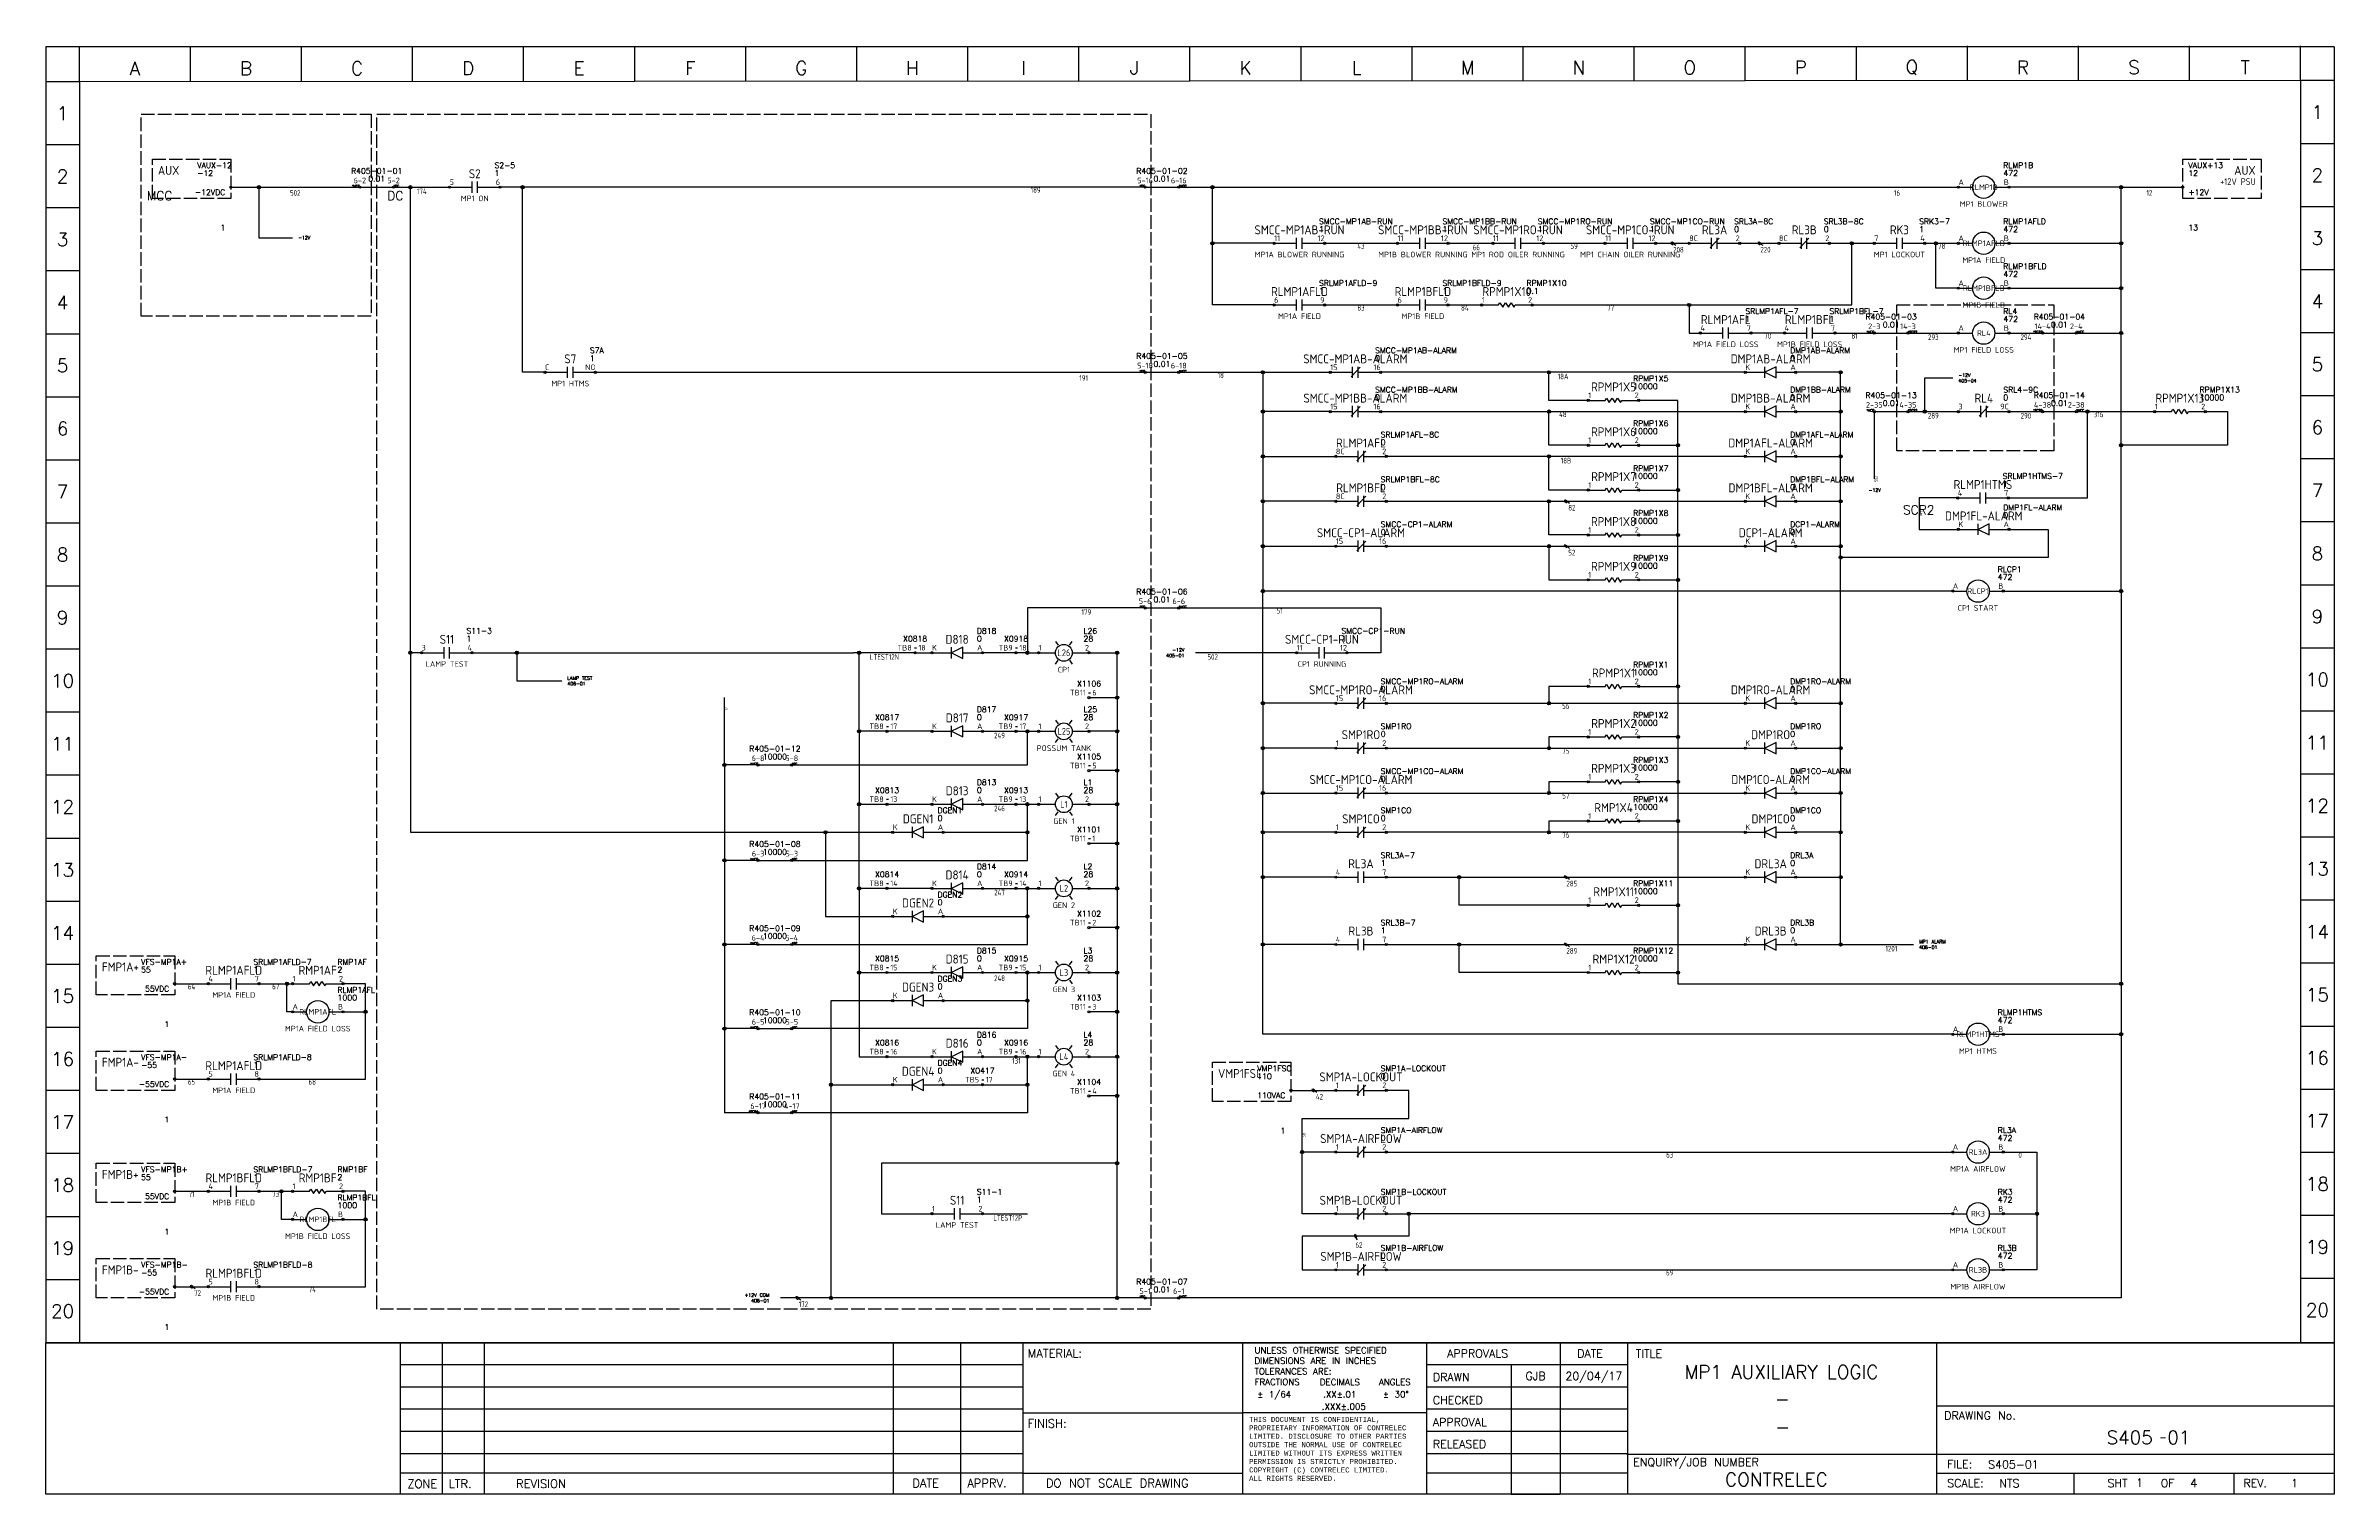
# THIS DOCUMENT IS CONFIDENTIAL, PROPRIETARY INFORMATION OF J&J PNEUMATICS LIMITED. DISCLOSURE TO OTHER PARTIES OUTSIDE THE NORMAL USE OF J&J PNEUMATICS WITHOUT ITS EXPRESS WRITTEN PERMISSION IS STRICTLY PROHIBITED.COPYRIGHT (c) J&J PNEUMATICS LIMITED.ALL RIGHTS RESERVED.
# Model space of a CAD drawing. Header units: millimetres. Extents: x 0 to 1020, y 0 to 646.
import ezdxf
from ezdxf.enums import TextEntityAlignment as Align

# ---------------------------------------------------------------- set-up
doc = ezdxf.new("R2010")
doc.units = ezdxf.units.MM
doc.header["$LTSCALE"] = 0.5
doc.linetypes.add('ACAD_ISO02W100', pattern=[15, 12, -3])
for name, color, linetype in [('LOCBOX', 7, 'ACAD_ISO02W100'), ('MISC', 7, 'Continuous'), ('NETLIST', 50, 'Continuous'), ('OUTLINE_0', 7, 'Continuous'), ('OUTLINE_GRID', 7, 'Continuous'), ('SYMS', 7, 'Continuous'), ('WIREFIXED', 7, 'Continuous'), ('WIRENO', 7, 'Continuous'), ('WIRES', 7, 'Continuous')]:
    doc.layers.add(name, color=color, linetype=linetype)
doc.styles.add('MONOTXT', font='monotxt', dxfattribs={"height": 0.125})
doc.styles.get("Standard").update_dxf_attribs({"font": 'txt.shx', "bigfont": 'gbcbig.shx'})
doc.styles.add('WD', font='romans.shx', dxfattribs={"bigfont": 'gbcbig.shx'})
doc.styles.add('WD_IEC', font='isocp2.shx', dxfattribs={"width": 0.9, "height": 4})

# ---------------------------------------------------------------- blocks, each defined once
blk = doc.blocks.new('CONTRELEC 2016 BLOCK')
for p, q in [((131.63, 68.75), (131.63, 12.5)), ((147.26, 68.75), (147.26, 12.5)), ((162.88, 68.75), (162.88, 12.5)), ((314.74, 68.75), (314.74, 12.5)), ((339.74, 68.75), (339.74, 12.5)), ((362.88, 68.75), (362.88, 12.5)), ((444.47, 68.75), (444.47, 12.5)), ((512.88, 68.75), (512.88, 12.5)), ((562.5, 68.75), (562.5, 12.5)), ((587.5, 68.75), (587.5, 12.5)), ((702.25, 68.75), (702.25, 12.5)), ((362.88, 60.54), (131.63, 60.54)), ((587.5, 60.54), (512.88, 60.54)), ((544.24, 60.54), (544.24, 12.5)), ((362.88, 52.29), (131.63, 52.29)), ((587.5, 52.27), (512.88, 52.27)), ((362.88, 44.04), (131.63, 44.04)), ((362.88, 42.79), (444.47, 42.79)), ((444.47, 42.9), (513.01, 42.9)), ((587.5, 44.04), (512.88, 44.04)), ((702.25, 45.31), (850, 45.31)), ((362.88, 35.79), (131.63, 35.79)), ((587.5, 35.79), (512.88, 35.79)), ((362.88, 27.54), (131.63, 27.54)), ((587.5, 27.54), (512.88, 27.54)), ((587.24, 27.38), (850, 27.38)), ((362.88, 20.29), (131.63, 20.29)), ((362.88, 20.29), (444.47, 20.29)), ((587.5, 20.29), (512.88, 20.29)), ((702.25, 20.31), (850, 20.31)), ((753.23, 20.31), (753.23, 12.5)), ((812.7, 20.31), (812.7, 12.5))]:
    blk.add_line(p, q)
blk.add_lwpolyline([(0, 68.75), (850, 68.75), (850, 12.5), (0, 12.5)], close=True)
at = {"layer": 'OUTLINE_0', "linetype": 'Continuous'}
blk.add_line((544.24, 12.5), (562.5, 12.5), dxfattribs=at)
at = {"insert": (784.15, 34.85), "char_height": 2.5, "width": 3.4096, "attachment_point": 1}
blk.add_mtext('\\pi0.87148;-', dxfattribs=at)
at = {"layer": 'OUTLINE_0'}
for s, height, p in [('MATERIAL:', 3.125, (364.7, 63.28)), ('UNLESS OTHERWISE SPECIFIED', 2.35, (448.97, 64.79)), ('DIMENSIONS ARE IN INCHES', 2.35, (448.97, 60.88)), ('APPROVALS', 3, (520.53, 63.28)), ('DATE', 3, (568.82, 63.28)), ('TITLE', 3, (590.57, 63.19)), ('TOLERANCES ARE:', 2.35, (448.97, 56.96)), ('FRACTIONS', 2.35, (449.01, 53.04)), ('%%P 1/64', 2.35, (450.01, 48.43)), ('DECIMALS', 2.35, (473.22, 52.96)), ('ANGLES', 2.35, (495.17, 52.96)), ('DRAWN', 3, (515.21, 54.5)), ('.XXX%%P.005', 2.35, (473.98, 43.89)), ('.XX%%P.01', 2.35, (474.49, 48.43)), ('%%P 30%%D', 2.35, (496.69, 48.43)), ('CHECKED', 3, (515.21, 45.93)), ('DRAWING No.', 3, (705.14, 40.21)), ('FINISH:', 3.125, (364.7, 37.21)), ('APPROVAL', 3, (515.21, 37.77)), ('RELEASED', 3, (515.21, 29.61)), ('ENQUIRY/JOB NUMBER', 3, (589.63, 22.91)), ('ZONE', 3.125, (134.3, 14.8)), ('LTR.', 3.125, (149.63, 14.83)), ('REVISION', 3.125, (174.72, 14.83)), ('DATE', 3.125, (321.88, 15.05)), ('APPRV.', 3.125, (342.3, 15.05)), ('DO NOT SCALE DRAWING', 3.125, (371.49, 15.05)), ('SCALE:', 3, (706.25, 15.11)), ('FILE:', 3, (706.25, 22.18)), ('SHT    OF', 3, (765.79, 15.11))]:
    blk.add_text(s, height=height, dxfattribs=at).set_placement(p)
at = {"layer": 'OUTLINE_0', "style": 'WD'}
blk.add_text('REV.', height=3, dxfattribs=at).set_placement((816.29, 15.11))
at = {"layer": 'OUTLINE_0', "insert": (446.94, 41.22), "char_height": 1.875, "width": 63.19, "attachment_point": 1, "style": 'MONOTXT'}
blk.add_mtext('THIS DOCUMENT IS CONFIDENTIAL, PROPRIETARY INFORMATION OF CONTRELEC LIMITED. DISCLOSURE TO OTHER PARTIES OUTSIDE THE NORMAL USE OF CONTRELEC LIMITED WITHOUT ITS EXPRESS WRITTEN PERMISSION IS STRICTLY PROHIBITED. COPYRIGHT (C) CONTRELEC LIMITED.^JALL RIGHTS RESERVED.', dxfattribs=at)
at = {"layer": 'OUTLINE_0', "style": 'WD'}
for tag, height, p in [('DWGDESC1', 5, (644.66, 57.89)), ('EDBY', 3, (553.37, 56.41)), ('EDDATE', 3, (575, 56.41)), ('CKBY', 3, (553.37, 48.16)), ('CKDATE', 3, (575, 48.16)), ('DWGDESC2', 5, (645.03, 47.96)), ('DWGDESC3', 5, (645.15, 37.57)), ('PROJDESC', 5, (642.81, 17.97)), ('REVISION', 3, (835.28, 16.64))]:
    blk.add_attdef(tag, text='', height=height, dxfattribs=at).set_placement(p, align=Align.MIDDLE_CENTER)
blk.add_attdef('DWGNO', text='', height=5, dxfattribs=at).set_placement((782.6, 33.58), align=Align.MIDDLE_RIGHT)
blk.add_attdef('SHEETNO', text='', height=5, dxfattribs=at).set_placement((788, 33.58), align=Align.MIDDLE_LEFT)
at = {"layer": 'OUTLINE_0', "style": 'WD', "flags": 1}
blk.add_attdef('WD_TB', (567.05, 15.25), '', height=3, dxfattribs=at)
at = {"layer": 'OUTLINE_0', "style": 'WD'}
for tag, p, height in [('FILENAME', (721.45, 22.05), 3), ('SCALE', (725.62, 15.05), 3), ('SH', (776.35, 15.29), 3), ('NSH', (796.5, 15.11), 3.12)]:
    blk.add_attdef(tag, p, '', height=height, dxfattribs=at)
blk = doc.blocks.new('2010 Grid')
at = {"layer": 'OUTLINE_GRID'}
for p, q in [((0, 481.25), (0, 0)), ((850, 481.25), (0, 481.25)), ((12.5, 468.31), (12.5, 481.25)), ((53.75, 468.33), (53.75, 481.27)), ((95, 468.35), (95, 481.29)), ((136.25, 468.37), (136.25, 481.32)), ((177.5, 468.39), (177.5, 481.34)), ((218.75, 468.41), (218.75, 481.36)), ((260, 468.44), (260, 481.38)), ((301.25, 468.46), (301.25, 481.4)), ((342.5, 468.48), (342.5, 481.43)), ((383.75, 468.5), (383.75, 481.45)), ((425, 468.52), (425, 481.47)), ((466.25, 468.55), (466.25, 481.49)), ((507.5, 468.57), (507.5, 481.51)), ((548.75, 468.59), (548.75, 481.53)), ((590, 468.61), (590, 481.56)), ((631.25, 468.63), (631.25, 481.58)), ((672.5, 468.66), (672.5, 481.6)), ((713.75, 468.68), (713.75, 481.62)), ((755, 468.7), (755, 481.64)), ((796.25, 468.72), (796.25, 481.67)), ((837.5, 468.74), (837.5, 481.69)), ((850, 481.25), (850, 0)), ((12.5, 468.31), (0, 468.31)), ((837.5, 468.74), (12.5, 468.31)), ((12.5, 468.31), (12.5, 0)), ((837.5, 468.74), (837.5, 0)), ((850, 468.74), (837.5, 468.74)), ((12.5, 444.89), (0, 444.89)), ((850, 445.33), (837.5, 445.33)), ((12.5, 421.47), (0, 421.47)), ((850, 421.91), (837.5, 421.91)), ((12.5, 398.06), (0, 398.06)), ((850, 398.5), (837.5, 398.5)), ((12.5, 374.64), (0, 374.64)), ((850, 375.08), (837.5, 375.08)), ((12.5, 351.23), (0, 351.23)), ((850, 351.67), (837.5, 351.67)), ((12.5, 327.81), (0, 327.81)), ((850, 328.25), (837.5, 328.25)), ((12.5, 304.4), (0, 304.4)), ((850, 304.84), (837.5, 304.84)), ((12.5, 280.98), (0, 280.98)), ((850, 281.42), (837.5, 281.42)), ((12.5, 257.57), (0, 257.57)), ((850, 258.01), (837.5, 258.01)), ((12.5, 234.15), (0, 234.15)), ((850, 234.59), (837.5, 234.59)), ((12.5, 210.74), (0, 210.74)), ((850, 211.18), (837.5, 211.18)), ((12.5, 187.32), (0, 187.32)), ((850, 187.76), (837.5, 187.76)), ((12.5, 163.91), (0, 163.91)), ((850, 164.35), (837.5, 164.35)), ((12.5, 140.49), (0, 140.49)), ((850, 140.93), (837.5, 140.93)), ((12.5, 117.08), (0, 117.08)), ((850, 117.51), (837.5, 117.51)), ((12.5, 93.66), (0, 93.66)), ((850, 94.1), (837.5, 94.1)), ((12.5, 70.25), (0, 70.25)), ((850, 70.68), (837.5, 70.68)), ((12.5, 46.83), (0, 46.83)), ((850, 47.27), (837.5, 47.27)), ((12.5, 23.42), (0, 23.42)), ((850, 23.85), (837.5, 23.85)), ((850, 0), (0, 0))]:
    blk.add_line(p, q, dxfattribs=at)
at = {"layer": 'OUTLINE_GRID', "char_height": 5, "width": 17.7556, "attachment_point": 5}
for s, insert in [('L', (486.88, 473.52)), ('M', (528.12, 473.54)), ('N', (569.38, 473.56)), ('O', (610.62, 473.59)), ('P', (651.88, 473.61)), ('Q', (693.12, 473.63)), ('R', (734.38, 473.65)), ('S', (775.62, 473.67)), ('T', (816.88, 473.69)), ('A', (33.12, 473.28)), ('B', (74.38, 473.3)), ('C', (115.62, 473.32)), ('D', (156.88, 473.34)), ('E', (198.12, 473.37)), ('F', (239.38, 473.39)), ('G', (280.62, 473.41)), ('H', (321.88, 473.43)), ('I', (363.12, 473.45)), ('J', (404.37, 473.48)), ('K', (445.62, 473.5)), ('1', (6.25, 456.6)), ('1', (843.75, 457.04)), ('2', (6.25, 433.18)), ('2', (843.75, 433.62)), ('3', (6.25, 409.77)), ('3', (843.75, 410.21)), ('4', (6.25, 386.35)), ('4', (843.75, 386.79)), ('5', (843.75, 363.37)), ('5', (6.25, 362.94)), ('6', (6.25, 339.52)), ('6', (843.75, 339.96)), ('7', (6.25, 316.11)), ('7', (843.75, 316.54)), ('8', (6.25, 292.69)), ('8', (843.75, 293.13)), ('9', (843.75, 269.71)), ('9', (6.25, 269.28)), ('10', (6.25, 245.86)), ('10', (843.75, 246.3)), ('11', (6.25, 222.44)), ('11', (843.75, 222.88)), ('12', (6.25, 199.03)), ('12', (843.75, 199.47)), ('13', (843.75, 176.05)), ('13', (6.25, 175.61)), ('14', (6.25, 152.2)), ('14', (843.75, 152.64)), ('15', (6.25, 128.78)), ('15', (843.75, 129.22)), ('16', (6.25, 105.37)), ('16', (843.75, 105.81)), ('17', (6.25, 81.95)), ('17', (843.75, 82.39)), ('18', (6.25, 58.54)), ('18', (843.75, 58.98)), ('19', (6.25, 35.12)), ('19', (843.75, 35.56)), ('20', (6.25, 11.71)), ('20', (843.75, 12.15))]:
    blk.add_mtext(s, dxfattribs=dict(at, insert=insert))
blk = doc.blocks.new('DCM-1')
at = {"linetype": 'ACAD_ISO02W100'}
blk.add_lwpolyline([(-35, 12.5), (0, 12.5), (0, -5), (-35, -5)], close=True, dxfattribs=at)
blk.add_circle((0, 0), 0.5)
at = {"style": 'WD_IEC'}
for tag, height, flags, p in [('LOC', 4, 1, (-32.5, 14.5)), ('DESC1', 3, 9, (-32.5, 2.5))]:
    blk.add_attdef(tag, text='', height=height, dxfattribs=dict(at, flags=flags)).set_placement(p, align=Align.MIDDLE_LEFT)
blk.add_attdef('TAG1', text='', height=4, dxfattribs=at).set_placement((-32.5, 7.5), align=Align.MIDDLE_LEFT)
at = {"style": 'WD_IEC', "flags": 1}
blk.add_attdef('X1TERM01', (0, 0), '', height=0.5, dxfattribs=at)
blk.add_attdef('TERMDESC01', text='', height=2.5).set_placement((-2.5, -1), align=Align.TOP_RIGHT)
blk.add_attdef('TERM01', text='', height=2.5).set_placement((-2.5, -20), align=Align.BOTTOM_RIGHT)
at = {"layer": 'NETLIST'}
for tag, p in [('NETTAG', (-15, 8.5)), ('NETVALUE', (-15, 5))]:
    blk.add_attdef(tag, p, '', height=2.5, dxfattribs=at)
blk = doc.blocks.new('INTERCONNECT-H1')
blk.add_line((-2.5, 0), (12.5, 0))
for centre in [(-2.5, 0), (12.5, 0)]:
    blk.add_circle(centre, 0.5)
at = {"style": 'WD_IEC', "flags": 1}
for tag, height, p in [('LOC', 4, (5, 10)), ('TAG1', 4, (-2.4, 3.2)), ('DESC1', 2.5, (5, -2.5))]:
    blk.add_attdef(tag, text='', height=height, dxfattribs=at).set_placement(p, align=Align.MIDDLE_CENTER)
at = {"style": 'WD_IEC', "flags": 8}
for tag, p in [('TERM01', (-2.5, 1)), ('TERM02', (12.5, 1))]:
    blk.add_attdef(tag, text='', height=2.5, dxfattribs=at).set_placement(p, align=Align.BOTTOM_CENTER)
at = {"style": 'WD_IEC', "flags": 1}
blk.add_attdef('X4TERM01', (-2.5, 0), '', height=0.5, dxfattribs=at)
blk.add_attdef('X1TERM02', text='', height=0.5, dxfattribs=at).set_placement((12.5, 0), align=Align.RIGHT)
at = {"layer": 'NETLIST'}
blk.add_attdef('X4TERMDESC01', text='', height=1, dxfattribs=at).set_placement((-2.5, 0), align=Align.RIGHT)
for tag, p in [('NETVALUE', (5, 2.5)), ('NETTAG', (5, 6))]:
    blk.add_attdef(tag, text='', height=2.5, dxfattribs=at).set_placement(p, align=Align.CENTER)
blk.add_attdef('X1TERMDESC02', (12.5, 0), '', height=1, dxfattribs=at)
blk = doc.blocks.new('CONTACT-NO')
for p, q in [((2.5, 0), (12.5, 0)), ((12.5, -2.5), (12.5, 2.5)), ((15, -2.5), (15, 2.5)), ((15, 0), (25, 0))]:
    blk.add_line(p, q)
for centre in [(2.5, 0), (25, 0)]:
    blk.add_circle(centre, 0.5)
at = {"style": 'WD_IEC', "flags": 1}
blk.add_attdef('LOC', text='', height=4, dxfattribs=at).set_placement((13.75, 11), align=Align.MIDDLE_CENTER)
at = {"style": 'WD_IEC'}
for tag, p, height, flags in [('X4TERM01', (2.5, 0), 0.64, 1), ('TERM01', (2.5, 1), 2.5, 8), ('X1TERM02', (25, 0), 0.64, 1)]:
    blk.add_attdef(tag, p, '', height=height, dxfattribs=dict(at, flags=flags))
for tag, height, p in [('TAG1', 4, (13.75, 6)), ('DESC1', 2.5, (13.75, -5))]:
    blk.add_attdef(tag, text='', height=height, dxfattribs=at).set_placement(p, align=Align.MIDDLE_CENTER)
at = {"style": 'WD_IEC', "flags": 8}
blk.add_attdef('TERM02', text='', height=2.5, dxfattribs=at).set_placement((25, 1), align=Align.RIGHT)
at = {"layer": 'NETLIST'}
for tag, p, height in [('NETTAG', (22.5, 8.5), 2.5), ('NETVALUE', (22.5, 5), 2.56)]:
    blk.add_attdef(tag, p, '', height=height, dxfattribs=at)
blk = doc.blocks.new('WD_WNH2')
at = {"linetype": 'Continuous', "style": 'WD_IEC', "width": 0.8}
blk.add_attdef('WIRENO', text='', height=2.5, dxfattribs=at).set_placement((0, 0), align=Align.TOP_CENTER)
at = {"style": 'WD_IEC', "flags": 1}
for tag, p in [('W01USER', (0, -1.1)), ('W02USER', (0, -1.2)), ('W03USER', (0, -1.3)), ('W04USER', (0, -1.5)), ('W05USER', (0, -1.6)), ('W06USER', (0, -1.7)), ('W07USER', (0, -1.8)), ('W08USER', (0, -2)), ('W09USER', (0, -2.1)), ('W10USER', (0, -2.2))]:
    blk.add_attdef(tag, text='', height=0.08, dxfattribs=at).set_placement(p, align=Align.CENTER)
blk = doc.blocks.new('WDDOT')
for radius in [0.72, 0.449, 0.223]:
    blk.add_circle((0, 0), radius)
blk = doc.blocks.new('LAMP-1')
for p, q in [((0, 0), (7.5, 0)), ((7.5, 5), (8.73, 3.36)), ((13.77, 3.36), (15, 5)), ((15, 0), (22.5, 0)), ((7.5, -5), (8.73, -3.36)), ((13.77, -3.36), (15, -5))]:
    blk.add_line(p, q)
for centre, radius in [((0, 0), 0.5), ((11.25, 0), 3.75), ((22.5, 0), 0.5)]:
    blk.add_circle(centre, radius)
at = {"style": 'WD_IEC', "flags": 1}
blk.add_attdef('LOC', text='', height=4, dxfattribs=at).set_placement((11.25, 11), align=Align.MIDDLE_CENTER)
at = {"style": 'WD_IEC'}
for tag, p, height, flags in [('X4TERM01', (0, 0), 0.64, 1), ('TERM01', (0, 1), 2.5, 8), ('X1TERM02', (22.5, 0), 0.64, 1)]:
    blk.add_attdef(tag, p, '', height=height, dxfattribs=dict(at, flags=flags))
for tag, height, p in [('TAG1', 3, (11.25, 0)), ('DESC1', 2.5, (11.25, -7.5))]:
    blk.add_attdef(tag, text='', height=height, dxfattribs=at).set_placement(p, align=Align.MIDDLE_CENTER)
at = {"style": 'WD_IEC', "flags": 8}
blk.add_attdef('TERM02', text='', height=2.5, dxfattribs=at).set_placement((22.5, 1), align=Align.RIGHT)
at = {"layer": 'NETLIST'}
for tag, p, height in [('NETTAG', (20, 8.5), 2.5), ('NETVALUE', (20, 5), 2.56)]:
    blk.add_attdef(tag, p, '', height=height, dxfattribs=at)
blk = doc.blocks.new('DIODE-L')
for p, q in [((-22.5, 0), (-13.75, 0)), ((-13.75, -2.5), (-13.75, 2.5)), ((-8.75, 2.5), (-13.75, 0)), ((-13.75, 0), (-8.75, -2.5)), ((-8.75, -2.5), (-8.75, 2.5)), ((-8.75, 0), (0, 0))]:
    blk.add_line(p, q)
for centre in [(-22.5, 0), (0, 0)]:
    blk.add_circle(centre, 0.5)
at = {"style": 'WD_IEC', "flags": 1}
blk.add_attdef('LOC', text='', height=4, dxfattribs=at).set_placement((-11.25, 11), align=Align.MIDDLE_CENTER)
at = {"style": 'WD_IEC'}
for tag, p, height, flags in [('X4TERM01', (-22.5, 0), 0.64, 1), ('TERM01', (-22.5, 1), 2.5, 8), ('X1TERM02', (0, 0), 0.64, 1)]:
    blk.add_attdef(tag, p, '', height=height, dxfattribs=dict(at, flags=flags))
for tag, height, p in [('TAG1', 4, (-11.25, 6)), ('DESC1', 2.5, (-11.25, -5))]:
    blk.add_attdef(tag, text='', height=height, dxfattribs=at).set_placement(p, align=Align.MIDDLE_CENTER)
at = {"style": 'WD_IEC', "flags": 8}
blk.add_attdef('TERM02', text='', height=2.5, dxfattribs=at).set_placement((0, 1), align=Align.RIGHT)
at = {"layer": 'NETLIST'}
for tag, p, height in [('NETTAG', (-2.5, 8.5), 2.5), ('NETVALUE', (-2.5, 5), 2.56)]:
    blk.add_attdef(tag, p, '', height=height, dxfattribs=at)
blk = doc.blocks.new('TBH-1')
blk.add_line((-0.3, 2.2), (0.6, 2.2))
blk.add_circle((0, 0), 0.5)
at = {"style": 'WD_IEC', "flags": 1}
blk.add_attdef('LOC', text='', height=4, dxfattribs=at).set_placement((-15, 7.5), align=Align.MIDDLE_LEFT)
at = {"style": 'WD_IEC'}
blk.add_attdef('TAG1', text='', height=2.5, dxfattribs=at).set_placement((-1.5, 1), align=Align.RIGHT)
at = {"style": 'WD_IEC', "flags": 1}
blk.add_attdef('X1TERM01', (0, 0), '', height=0.5, dxfattribs=at)
at = {"style": 'WD_IEC', "width": 0.9}
blk.add_attdef('TERM01', (1.5, 1), '', height=2.5, dxfattribs=at)
at = {"layer": 'NETLIST'}
for tag, p in [('NETVALUE', (0, -2.5)), ('NETTAG', (0, 5))]:
    blk.add_attdef(tag, text='', height=2.5, dxfattribs=at).set_placement(p, align=Align.CENTER)
blk = doc.blocks.new('WD_WNV2')
at = {"linetype": 'Continuous', "style": 'WD_IEC', "width": 0.8}
blk.add_attdef('WIRENO', text='', height=1.5, rotation=90, dxfattribs=at).set_placement((0, 0), align=Align.TOP_CENTER)
at = {"style": 'WD_IEC', "flags": 1}
for tag, p in [('W01USER', (1.9, -1.1)), ('W02USER', (1.9, -1.2)), ('W03USER', (1.9, -1.3)), ('W04USER', (1.9, -1.5)), ('W05USER', (1.9, -1.6)), ('W06USER', (1.9, -1.7)), ('W07USER', (1.9, -1.8)), ('W08USER', (1.9, -2)), ('W09USER', (1.9, -2.1)), ('W10USER', (1.9, -2.2))]:
    blk.add_attdef(tag, text='', height=0.08, dxfattribs=at).set_placement(p, align=Align.CENTER)
blk = doc.blocks.new('CONTACT-NC')
for p, q in [((0, 0), (10, 0)), ((13.3, 2.3), (9.3, -2)), ((10, -2.5), (10, 2.5)), ((12.5, -2.5), (12.5, 2.5)), ((12.5, 0), (22.5, 0))]:
    blk.add_line(p, q)
for centre in [(0, 0), (22.5, 0)]:
    blk.add_circle(centre, 0.5)
at = {"style": 'WD_IEC', "flags": 1}
blk.add_attdef('LOC', text='', height=4, dxfattribs=at).set_placement((11.2, 11), align=Align.MIDDLE_CENTER)
at = {"style": 'WD_IEC'}
for tag, p, height, flags in [('X4TERM01', (0, 0), 0.64, 1), ('TERM01', (0, 1), 2.5, 8), ('X1TERM02', (22.5, 0), 0.64, 1)]:
    blk.add_attdef(tag, p, '', height=height, dxfattribs=dict(at, flags=flags))
for tag, height, p in [('TAG1', 4, (11.2, 6)), ('DESC1', 2.5, (11.2, -5))]:
    blk.add_attdef(tag, text='', height=height, dxfattribs=at).set_placement(p, align=Align.MIDDLE_CENTER)
at = {"style": 'WD_IEC', "flags": 8}
blk.add_attdef('TERM02', text='', height=2.5, dxfattribs=at).set_placement((22.5, 1), align=Align.RIGHT)
at = {"layer": 'NETLIST'}
for tag, p, height in [('NETTAG', (20, 8.5), 2.5), ('NETVALUE', (20, 5), 2.56)]:
    blk.add_attdef(tag, p, '', height=height, dxfattribs=at)
blk = doc.blocks.new('CONTACTOR-H')
for p, q in [((0, 0), (6.25, 0)), ((16.25, 0), (22.5, 0))]:
    blk.add_line(p, q)
for centre, radius in [((0, 0), 0.5), ((11.25, 0), 5), ((22.5, 0), 0.5)]:
    blk.add_circle(centre, radius)
at = {"style": 'WD_IEC', "flags": 1}
blk.add_attdef('LOC', text='', height=4, dxfattribs=at).set_placement((11.25, 8.5), align=Align.MIDDLE_CENTER)
at = {"style": 'WD_IEC'}
for tag, p, height, flags in [('X4TERM01', (0, 0), 0.64, 1), ('TERM01', (0, 1), 2.5, 8), ('X1TERM02', (22.5, 0), 0.64, 1)]:
    blk.add_attdef(tag, p, '', height=height, dxfattribs=dict(at, flags=flags))
for tag, height, p in [('TAG1', 4, (11.25, 0)), ('DESC1', 2.5, (11.25, -7.5))]:
    blk.add_attdef(tag, text='', height=height, dxfattribs=at).set_placement(p, align=Align.MIDDLE_CENTER)
at = {"style": 'WD_IEC', "flags": 8}
blk.add_attdef('TERM02', text='', height=2.5, dxfattribs=at).set_placement((22.5, 1), align=Align.RIGHT)
at = {"layer": 'NETLIST'}
for tag, p, height in [('NETTAG', (20, 8.5), 2.5), ('NETVALUE', (20, 5), 2.56)]:
    blk.add_attdef(tag, p, '', height=height, dxfattribs=at)
blk = doc.blocks.new('RESISTOR-1')
for p, q in [((0, 0), (7.5, 0)), ((7.5, 0), (8.1, 1)), ((8.1, 1), (9.4, -1)), ((9.4, -1), (10.6, 1)), ((10.6, 1), (11.9, -1)), ((11.9, -1), (13.1, 1)), ((13.1, 1), (14.4, -1)), ((14.4, -1), (15, 0)), ((15, 0), (22.5, 0))]:
    blk.add_line(p, q)
for centre in [(0, 0), (22.5, 0)]:
    blk.add_circle(centre, 0.5)
at = {"style": 'WD_IEC', "flags": 1}
blk.add_attdef('LOC', text='', height=4, dxfattribs=at).set_placement((11.2, 11), align=Align.MIDDLE_CENTER)
at = {"style": 'WD_IEC'}
for tag, p, height, flags in [('X4TERM01', (0, 0), 0.64, 1), ('TERM01', (0, 1), 2.5, 8), ('X1TERM02', (22.5, 0), 0.64, 1)]:
    blk.add_attdef(tag, p, '', height=height, dxfattribs=dict(at, flags=flags))
for tag, height, p in [('TAG1', 4, (11.2, 6)), ('DESC1', 2.5, (10.8, -3))]:
    blk.add_attdef(tag, text='', height=height, dxfattribs=at).set_placement(p, align=Align.MIDDLE_CENTER)
at = {"style": 'WD_IEC', "flags": 8}
blk.add_attdef('TERM02', text='', height=2.5, dxfattribs=at).set_placement((22.5, 1), align=Align.RIGHT)
at = {"layer": 'NETLIST'}
for tag, p, height in [('NETTAG', (20, 8.5), 2.5), ('NETVALUE', (20, 5), 2.56)]:
    blk.add_attdef(tag, p, '', height=height, dxfattribs=at)
blk = doc.blocks.new('DCM-2')
at = {"linetype": 'ACAD_ISO02W100'}
blk.add_lwpolyline([(0, 12.5), (35, 12.5), (35, -5), (0, -5)], close=True, dxfattribs=at)
blk.add_circle((0, 0), 0.5)
at = {"style": 'WD_IEC'}
for tag, height, flags, p in [('LOC', 4, 1, (32.5, 14.5)), ('DESC1', 3, 8, (32.5, 2.5))]:
    blk.add_attdef(tag, text='', height=height, dxfattribs=dict(at, flags=flags)).set_placement(p, align=Align.MIDDLE_RIGHT)
at = {"style": 'WD_IEC', "flags": 1}
blk.add_attdef('X4TERM01', (0, 0), '', height=0.5, dxfattribs=at)
at = {"style": 'WD_IEC'}
blk.add_attdef('TAG1', text='', height=4, dxfattribs=at).set_placement((32.5, 7.5), align=Align.MIDDLE_RIGHT)
blk.add_attdef('TERMDESC01', text='', height=2.5).set_placement((2.5, -1), align=Align.TOP_LEFT)
blk.add_attdef('TERM01', text='', height=2.5).set_placement((2.5, -20), align=Align.BOTTOM_LEFT)
at = {"layer": 'NETLIST'}
for tag, p in [('NETTAG', (2.5, 8.5)), ('NETVALUE', (2.5, 5))]:
    blk.add_attdef(tag, p, '', height=2.5, dxfattribs=at)

msp = doc.modelspace()

# ---------------------------------------------------------------- linework, layer by layer
at = {"layer": 'LOCBOX'}
for points in [[(42.5, 615), (145, 615), (145, 525), (42.5, 525)], [(147.5, 615), (492.5, 615), (492.5, 82.5), (147.5, 82.5)], [(825, 530), (895, 530), (895, 465), (825, 465)]]:
    msp.add_lwpolyline(points, close=True, dxfattribs=at)
at = {"layer": 'MISC'}
msp.add_lwpolyline([(679.1, 441.5), (678.2, 442.1), (678, 442.6), (677.4, 443), (676.8, 442.9), (677, 442.4), (677.6, 442), (677.9, 442)], dxfattribs=at)
at = {"layer": 'WIREFIXED'}
msp.add_lwpolyline([(336.6, 86.5), (335.7, 87.1), (335.5, 87.6), (334.9, 88), (334.3, 87.9), (334.5, 87.4), (335.1, 87), (335.4, 87)], dxfattribs=at)
at = {"layer": 'WIRENO'}
for points in [[(726.6, 556.5), (725.7, 557.1), (725.5, 557.6), (724.9, 558), (724.3, 557.9), (724.5, 557.4), (725.1, 557), (725.4, 557)], [(765.4, 556.5), (764.4, 557.1), (764.3, 557.6), (763.6, 558), (763.1, 557.9), (763.2, 557.4), (763.9, 557), (764.2, 557)], [(679.1, 421.5), (678.2, 422.1), (678, 422.6), (677.4, 423), (676.8, 422.9), (677, 422.4), (677.6, 422), (677.9, 422)], [(679.1, 274), (678.2, 274.6), (678, 275.1), (677.4, 275.5), (676.8, 275.4), (677, 274.9), (677.6, 274.5), (677.9, 274.5)], [(679.1, 244), (678.2, 244.6), (678, 245.1), (677.4, 245.5), (676.8, 245.4), (677, 244.9), (677.6, 244.5), (677.9, 244.5)], [(566.6, 179), (565.7, 179.6), (565.5, 180.1), (564.9, 180.5), (564.3, 180.4), (564.5, 179.9), (565.1, 179.5), (565.4, 179.5)], [(584.7, 113.4), (584.1, 114.3), (584.3, 114.9), (583.9, 115.5), (583.4, 115.7), (583.2, 115.1), (583.6, 114.5), (583.9, 114.4)], [(66.6, 91.5), (65.7, 92.1), (65.5, 92.6), (64.9, 93), (64.3, 92.9), (64.5, 92.4), (65.1, 92), (65.4, 92)]]:
    msp.add_lwpolyline(points, dxfattribs=at)
at = {"layer": 'WIRES'}
for p, q in [((82.5, 582.5), (140, 582.5)), ((95, 582.5), (95, 560)), ((155, 582.5), (180, 582.5)), ((162.5, 375), (162.5, 582.5)), ((490, 582.5), (202.5, 582.5)), ((212.5, 500), (212.5, 582.5)), ((505, 582.5), (852.5, 582.5)), ((520, 530), (520, 582.5)), ((925, 582.5), (875, 582.5)), ((925, 402.5), (925, 582.5)), ((925, 582.5), (952.5, 582.5)), ((95, 560), (110, 560)), ((547.5, 557.5), (520, 557.5)), ((570, 557.5), (602.5, 557.5)), ((625, 557.5), (645, 557.5)), ((667.5, 557.5), (695, 557.5)), ((717.5, 557.5), (732.5, 557.5)), ((755, 557.5), (772.5, 557.5)), ((795, 557.5), (815, 557.5)), ((805, 530), (805, 557.5)), ((837.5, 557.5), (852.5, 557.5)), ((842.5, 537.5), (842.5, 557.5)), ((875, 557.5), (925, 557.5)), ((852.5, 537.5), (842.5, 537.5)), ((875, 537.5), (925, 537.5)), ((547.5, 530), (520, 530)), ((570, 530), (602.5, 530)), ((625, 530), (640, 530)), ((662.5, 530), (732.5, 530)), ((732.5, 530), (732.5, 517.5)), ((732.5, 530), (805, 530)), ((732.5, 517.5), (737.5, 517.5)), ((775, 517.5), (760, 517.5)), ((797.5, 517.5), (815, 517.5)), ((830, 517.5), (852.5, 517.5)), ((875, 517.5), (890, 517.5)), ((905, 517.5), (925, 517.5)), ((222.5, 500), (212.5, 500)), ((245, 500), (490, 500)), ((505, 500), (542.5, 500)), ((542.5, 500), (542.5, 402.5)), ((542.5, 500), (572.5, 500)), ((542.5, 500), (542.5, 462.5)), ((757.5, 500), (595, 500)), ((670, 487.5), (670, 500)), ((800, 500), (780, 500)), ((800, 462.5), (800, 500)), ((800, 482.5), (800, 500)), ((837.5, 482.5), (837.5, 497.5)), ((837.5, 497.5), (850, 497.5)), ((572.5, 482.5), (542.5, 482.5)), ((595, 482.5), (757.5, 482.5)), ((687.5, 487.5), (670, 487.5)), ((670, 467.5), (670, 482.5)), ((727.5, 487.5), (710, 487.5)), ((727.5, 360), (727.5, 487.5)), ((780, 482.5), (800, 482.5)), ((815, 482.5), (815, 452.5)), ((830, 482.5), (852.5, 482.5)), ((875, 482.5), (890, 482.5)), ((905, 482.5), (940, 482.5)), ((910, 444), (910, 482.5)), ((962.5, 482.5), (972.5, 482.5)), ((972.5, 482.5), (972.5, 467.5)), ((542.5, 462.5), (575, 462.5)), ((757.5, 462.5), (597.5, 462.5)), ((687.5, 467.5), (670, 467.5)), ((670, 447.5), (670, 462.5)), ((710, 467.5), (727.5, 467.5)), ((780, 462.5), (800, 462.5)), ((800, 460), (800, 462.5)), ((800, 422.5), (800, 460)), ((972.5, 467.5), (925, 467.5)), ((575, 442.5), (542.5, 442.5)), ((597.5, 442.5), (757.5, 442.5)), ((687.5, 447.5), (670, 447.5)), ((670, 427.5), (670, 442.5)), ((710, 447.5), (727.5, 447.5)), ((780, 442.5), (800, 442.5)), ((800, 352.5), (800, 440)), ((852.2, 444), (835, 444)), ((835, 444), (835, 430)), ((874.7, 444), (910, 444)), ((835, 430), (852.5, 430)), ((875, 430), (892.5, 430)), ((892.5, 430), (892.5, 417.5)), ((542.5, 422.5), (575, 422.5)), ((597.5, 422.5), (757.5, 422.5)), ((687.5, 427.5), (670, 427.5)), ((670, 422.5), (670, 407.5)), ((710, 427.5), (727.5, 427.5)), ((780, 422.5), (800, 422.5)), ((892.5, 417.5), (800, 417.5)), ((850, 402.5), (542.5, 402.5)), ((542.5, 352.5), (542.5, 402.5)), ((670, 407.5), (687.5, 407.5)), ((710, 407.5), (727.5, 407.5)), ((872.5, 402.5), (925, 402.5)), ((925, 402.5), (925, 87.5)), ((490, 395), (437.5, 395)), ((437.5, 395), (437.5, 375)), ((505, 395), (595, 395)), ((595, 395), (595, 375)), ((167.5, 375), (162.5, 375)), ((162.5, 375), (162.5, 295)), ((190, 375), (360, 375)), ((210, 375), (210, 362.5)), ((387.5, 375), (360, 375)), ((362.5, 340), (362.5, 375)), ((387.5, 375), (390, 375)), ((390, 375), (392.5, 375)), ((392.5, 375), (392.5, 375)), ((392.5, 375), (395, 375)), ((425, 375), (417.5, 375)), ((432.5, 375), (425, 375)), ((437.5, 375), (432.5, 375)), ((437.5, 375), (442.5, 375)), ((465, 375), (477.5, 375)), ((477.5, 355), (477.5, 375)), ((557.5, 375), (512.5, 375)), ((595, 375), (580, 375)), ((210, 362.5), (230, 362.5)), ((687.5, 360), (670, 360)), ((670, 360), (670, 352.5)), ((710, 360), (727.5, 360)), ((727.5, 360), (727.5, 337.5)), ((302.5, 325), (302.5, 355)), ((465, 355), (477.5, 355)), ((477.5, 355), (477.5, 147.5)), ((575, 352.5), (542.5, 352.5)), ((542.5, 352.5), (542.5, 312.5)), ((597.5, 352.5), (757.5, 352.5)), ((780, 352.5), (800, 352.5)), ((800, 312.5), (800, 352.5)), ((375, 340), (362.5, 340)), ((362.5, 340), (362.5, 307.5)), ((395, 340), (375, 340)), ((417.5, 340), (432.5, 340)), ((432.5, 340), (442.5, 340)), ((437.5, 325), (437.5, 340)), ((477.5, 340), (465, 340)), ((687.5, 337.5), (670, 337.5)), ((670, 337.5), (670, 332.5)), ((727.5, 337.5), (710, 337.5)), ((727.5, 337.5), (727.5, 317.5)), ((575, 332.5), (542.5, 332.5)), ((597.5, 332.5), (757.5, 332.5)), ((780, 332.5), (800, 332.5)), ((317.5, 325), (302.5, 325)), ((302.5, 325), (302.5, 170)), ((332.5, 325), (437.5, 325)), ((477.5, 322.5), (465, 322.5)), ((687.5, 317.5), (670, 317.5)), ((670, 317.5), (670, 312.5)), ((727.5, 317.5), (710, 317.5)), ((727.5, 317.5), (727.5, 300)), ((362.5, 307.5), (375, 307.5)), ((362.5, 305), (362.5, 307.5)), ((375, 307.5), (395, 307.5)), ((417.5, 307.5), (432.5, 307.5)), ((432.5, 307.5), (442.5, 307.5)), ((437.5, 295), (437.5, 307.5)), ((465, 307.5), (477.5, 307.5)), ((542.5, 312.5), (575, 312.5)), ((542.5, 295), (542.5, 312.5)), ((597.5, 312.5), (757.5, 312.5)), ((780, 312.5), (800, 312.5)), ((800, 312.5), (800, 295)), ((362.5, 270), (362.5, 305)), ((687.5, 300), (670, 300)), ((670, 300), (670, 295)), ((727.5, 300), (710, 300)), ((727.5, 300), (727.5, 227.5)), ((162.5, 295), (332.5, 295)), ((332.5, 295), (347.5, 295)), ((347.5, 295), (377.5, 295)), ((347.5, 295), (347.5, 257.5)), ((400, 295), (417.5, 295)), ((417.5, 295), (437.5, 295)), ((437.5, 282.5), (437.5, 295)), ((477.5, 290), (465, 290)), ((575, 295), (542.5, 295)), ((542.5, 275), (542.5, 295)), ((757.5, 295), (597.5, 295)), ((800, 295), (780, 295)), ((800, 275), (800, 295)), ((317.5, 282.5), (302.5, 282.5)), ((332.5, 282.5), (437.5, 282.5)), ((375, 270), (362.5, 270)), ((362.5, 270), (362.5, 232.5)), ((395, 270), (375, 270)), ((417.5, 270), (432.5, 270)), ((432.5, 270), (442.5, 270)), ((437.5, 257.5), (437.5, 270)), ((465, 270), (477.5, 270)), ((575, 275), (542.5, 275)), ((542.5, 245), (542.5, 275)), ((597.5, 275), (757.5, 275)), ((630, 262.5), (630, 275)), ((780, 275), (800, 275)), ((800, 245), (800, 275)), ((347.5, 257.5), (377.5, 257.5)), ((400, 257.5), (417.5, 257.5)), ((417.5, 257.5), (437.5, 257.5)), ((437.5, 245), (437.5, 257.5)), ((687.5, 262.5), (630, 262.5)), ((710, 262.5), (727.5, 262.5)), ((317.5, 245), (302.5, 245)), ((332.5, 245), (437.5, 245)), ((477.5, 252.5), (465, 252.5)), ((575, 245), (542.5, 245)), ((542.5, 205), (542.5, 245)), ((597.5, 245), (757.5, 245)), ((630, 232.5), (630, 245)), ((780, 245), (800, 245)), ((800, 245), (832.5, 245)), ((57.5, 227.5), (72.5, 227.5)), ((95, 227.5), (110, 227.5)), ((107.5, 215), (107.5, 227.5)), ((142.5, 227.5), (132.5, 227.5)), ((142.5, 185), (142.5, 227.5)), ((362.5, 232.5), (375, 232.5)), ((362.5, 232.5), (362.5, 195)), ((375, 232.5), (395, 232.5)), ((417.5, 232.5), (432.5, 232.5)), ((432.5, 232.5), (442.5, 232.5)), ((437.5, 220), (437.5, 232.5)), ((465, 232.5), (477.5, 232.5)), ((687.5, 232.5), (630, 232.5)), ((710, 232.5), (727.5, 232.5)), ((727.5, 227.5), (925, 227.5)), ((110, 215), (107.5, 215)), ((132.5, 215), (142.5, 215)), ((350, 182.5), (350, 220)), ((350, 220), (377.5, 220)), ((400, 220), (417.5, 220)), ((417.5, 220), (437.5, 220)), ((437.5, 220), (437.5, 207.5)), ((477.5, 215), (465, 215)), ((317.5, 207.5), (302.5, 207.5)), ((437.5, 207.5), (332.5, 207.5)), ((850, 205), (542.5, 205)), ((872.5, 205), (925, 205)), ((362.5, 195), (375, 195)), ((375, 195), (395, 195)), ((417.5, 195), (432.5, 195)), ((432.5, 195), (442.5, 195)), ((437.5, 182.5), (437.5, 195)), ((465, 195), (477.5, 195)), ((57.5, 185), (72.5, 185)), ((95, 185), (142.5, 185)), ((350, 87.5), (350, 182.5)), ((350, 182.5), (377.5, 182.5)), ((400, 182.5), (417.5, 182.5)), ((417.5, 182.5), (437.5, 182.5)), ((437.5, 182.5), (437.5, 170)), ((477.5, 177.5), (465, 177.5)), ((555, 180), (575, 180)), ((607.5, 180), (597.5, 180)), ((607.5, 167.5), (607.5, 180)), ((317.5, 170), (302.5, 170)), ((437.5, 170), (332.5, 170)), ((560, 152.5), (560, 167.5)), ((560, 167.5), (607.5, 167.5)), ((477.5, 147.5), (372.5, 147.5)), ((372.5, 147.5), (372.5, 125)), ((477.5, 87.5), (477.5, 147.5)), ((575, 152.5), (560, 152.5)), ((560, 150), (560, 152.5)), ((560, 125), (560, 150)), ((597.5, 152.5), (850, 152.5)), ((872.5, 152.5), (887.5, 152.5)), ((887.5, 152.5), (887.5, 100)), ((57.5, 135), (72.5, 135)), ((95, 135), (110, 135)), ((105, 122.5), (105, 135)), ((142.5, 135), (132.5, 135)), ((142.5, 92.5), (142.5, 135)), ((110, 122.5), (105, 122.5)), ((132.5, 122.5), (142.5, 122.5)), ((372.5, 125), (395, 125)), ((417.5, 125), (437.5, 125)), ((575, 125), (560, 125)), ((597.5, 125), (607.5, 125)), ((607.5, 125), (607.5, 115)), ((610, 125), (607.5, 125)), ((850, 125), (610, 125)), ((872.5, 125), (887.5, 125)), ((607.5, 115), (560, 115)), ((560, 115), (560, 100)), ((57.5, 92.5), (72.5, 92.5)), ((95, 92.5), (142.5, 92.5)), ((560, 100), (575, 100)), ((597.5, 100), (850, 100)), ((887.5, 100), (872.5, 100)), ((350, 87.5), (327.5, 87.5)), ((477.5, 87.5), (350, 87.5)), ((490, 87.5), (477.5, 87.5)), ((810, 87.5), (505, 87.5)), ((925, 87.5), (810, 87.5))]:
    msp.add_line(p, q, dxfattribs=at)

# ---------------------------------------------------------------- block references
at = {"xscale": 1.2, "yscale": 1.2, "zscale": 1.2}
msp.add_blockref('2010 Grid', (0, 67.5), dxfattribs=at)
for name, p, values in [('DCM-1', (82.5, 582.5), {'NETVALUE': '-12', 'NETTAG': 'VAUX-12', 'TERM01': '1', 'TAG1': 'AUX', 'TERMDESC01': '-12VDC'}), ('TBH-1', (387.5, 375), {'TAG1': 'TB8', 'TERM01': '18', 'NETTAG': 'X0818'}), ('TBH-1', (432.5, 375), {'TAG1': 'TB9', 'TERM01': '18', 'NETTAG': 'X0918'}), ('TBH-1', (465, 355), {'TAG1': 'TB11', 'TERM01': '6', 'NETTAG': 'X1106'}), ('TBH-1', (375, 340), {'TAG1': 'TB8', 'TERM01': '17', 'NETTAG': 'X0817'}), ('TBH-1', (432.5, 340), {'TAG1': 'TB9', 'TERM01': '17', 'NETTAG': 'X0917'}), ('TBH-1', (465, 322.5), {'TAG1': 'TB11', 'TERM01': '5', 'NETTAG': 'X1105'}), ('TBH-1', (375, 307.5), {'TAG1': 'TB8', 'TERM01': '13', 'NETTAG': 'X0813'}), ('TBH-1', (432.5, 307.5), {'TAG1': 'TB9', 'TERM01': '13', 'NETTAG': 'X0913'}), ('TBH-1', (465, 290), {'TAG1': 'TB11', 'TERM01': '1', 'NETTAG': 'X1101'}), ('TBH-1', (375, 270), {'TAG1': 'TB8', 'TERM01': '14', 'NETTAG': 'X0814'}), ('TBH-1', (432.5, 270), {'TAG1': 'TB9', 'TERM01': '14', 'NETTAG': 'X0914'}), ('TBH-1', (465, 252.5), {'TAG1': 'TB11', 'TERM01': '2', 'NETTAG': 'X1102'}), ('DCM-1', (57.5, 227.5), {'NETVALUE': '55', 'NETTAG': 'VFS-MP1A+', 'TERM01': '1', 'TAG1': 'FMP1A+', 'TERMDESC01': '55VDC'}), ('TBH-1', (375, 232.5), {'TAG1': 'TB8', 'TERM01': '15', 'NETTAG': 'X0815'}), ('TBH-1', (432.5, 232.5), {'TAG1': 'TB9', 'TERM01': '15', 'NETTAG': 'X0915'}), ('TBH-1', (465, 215), {'TAG1': 'TB11', 'TERM01': '3', 'NETTAG': 'X1103'}), ('DCM-1', (57.5, 185), {'NETVALUE': '-55', 'NETTAG': 'VFS-MP1A-', 'TERM01': '1', 'TAG1': 'FMP1A-', 'TERMDESC01': '-55VDC'}), ('TBH-1', (375, 195), {'TAG1': 'TB8', 'TERM01': '16', 'NETTAG': 'X0816'}), ('TBH-1', (432.5, 195), {'TAG1': 'TB9', 'TERM01': '16', 'NETTAG': 'X0916'}), ('TBH-1', (417.5, 182.5), {'TAG1': 'TB5', 'TERM01': '17', 'NETTAG': 'X0417'}), ('TBH-1', (465, 177.5), {'TAG1': 'TB11', 'TERM01': '4', 'NETTAG': 'X1104'}), ('DCM-1', (555, 180), {'NETVALUE': '110', 'NETTAG': 'VMP1FSC', 'TERM01': '1', 'TAG1': 'VMP1FSC', 'TERMDESC01': '110VAC'}), ('DCM-1', (57.5, 135), {'NETVALUE': '55', 'NETTAG': 'VFS-MP1B+', 'TERM01': '1', 'TAG1': 'FMP1B+', 'TERMDESC01': '55VDC'}), ('DCM-1', (57.5, 92.5), {'NETVALUE': '-55', 'NETTAG': 'VFS-MP1B-', 'TERM01': '1', 'TAG1': 'FMP1B-', 'TERMDESC01': '-55VDC'})]:
    msp.add_blockref(name, p).add_auto_attribs(values)
ref = msp.add_blockref('CONTACT-NO', (177.5, 582.5))
ref.add_attrib('NETTAG', 'S2-5', (200, 591), dxfattribs={"layer": 'NETLIST', "height": 2.5})
ref.add_attrib('NETVALUE', '1', (200, 587.5), dxfattribs={"layer": 'NETLIST', "height": 2.56})
ref.add_attrib('TAG1', 'S2', dxfattribs={"height": 4, "style": 'WD_IEC'}).set_placement((191.2, 588.5), align=Align.MIDDLE_CENTER)
ref.add_attrib('DESC1', 'MP1 ON', dxfattribs={"height": 2.5, "style": 'WD_IEC'}).set_placement((191.2, 577.5), align=Align.MIDDLE_CENTER)
ref.add_attrib('TERM01', '5', (180, 583.5), dxfattribs={"height": 2.5, "style": 'WD_IEC'})
ref.add_attrib('TERM02', '6', dxfattribs={"height": 2.5, "style": 'WD_IEC'}).set_placement((202.5, 583.5), align=Align.RIGHT)
ref = msp.add_blockref('CONTACTOR-H', (852.5, 582.5))
ref.add_attrib('TERM02', 'B', dxfattribs={"height": 2.5, "style": 'WD_IEC'}).set_placement((875, 583.5), align=Align.RIGHT)
ref.add_attrib('TERM01', 'A', (852.5, 583.5), dxfattribs={"height": 2.5, "style": 'WD_IEC'})
ref.add_attrib('DESC1', 'MP1 BLOWER', dxfattribs={"height": 2.5, "style": 'WD_IEC'}).set_placement((863.8, 575), align=Align.MIDDLE_CENTER)
ref.add_attrib('TAG1', 'RLMP1B', dxfattribs={"height": 2.5, "style": 'WD_IEC'}).set_placement((863.8, 582.5), align=Align.MIDDLE_CENTER)
ref.add_attrib('NETVALUE', '472', (872.5, 587.5), dxfattribs={"layer": 'NETLIST', "height": 2.56})
ref.add_attrib('NETTAG', 'RLMP1B', (872.5, 591), dxfattribs={"layer": 'NETLIST', "height": 2.5})
ref = msp.add_blockref('DCM-2', (952.5, 582.5))
ref.add_attrib('TERMDESC01', '+12V', dxfattribs={"height": 2.5}).set_placement((955, 581.5), align=Align.TOP_LEFT)
ref.add_attrib('DESC1', '+12V PSU', dxfattribs={"height": 3, "style": 'WD_IEC'}).set_placement((985, 585), align=Align.MIDDLE_RIGHT)
ref.add_attrib('TAG1', 'AUX', dxfattribs={"height": 4, "style": 'WD_IEC'}).set_placement((985, 590), align=Align.MIDDLE_RIGHT)
ref.add_attrib('TERM01', '13', dxfattribs={"height": 2.5}).set_placement((955, 562.5), align=Align.BOTTOM_LEFT)
ref.add_attrib('NETTAG', 'VAUX+13', (955, 591), dxfattribs={"layer": 'NETLIST', "height": 2.5})
ref.add_attrib('NETVALUE', '12', (955, 587.5), dxfattribs={"layer": 'NETLIST', "height": 2.5})
ref = msp.add_blockref('INTERCONNECT-H1', (142.5, 582.5))
ref.add_attrib('TERM02', '5-2', dxfattribs={"height": 2.5, "style": 'WD_IEC'}).set_placement((155, 583.5), align=Align.BOTTOM_CENTER)
ref.add_attrib('TERM01', '6-2', dxfattribs={"height": 2.5, "style": 'WD_IEC'}).set_placement((140, 583.5), align=Align.BOTTOM_CENTER)
ref.add_attrib('NETVALUE', '0.01', dxfattribs={"layer": 'NETLIST', "height": 2.5}).set_placement((147.5, 585), align=Align.CENTER)
ref.add_attrib('NETTAG', 'R405-01-01', dxfattribs={"layer": 'NETLIST', "height": 2.5}).set_placement((147.5, 588.5), align=Align.CENTER)
ref.add_attrib('X4TERMDESC01', '*MCC', dxfattribs={"layer": 'NETLIST', "height": 1}).set_placement((140, 582.5), align=Align.RIGHT)
ref.add_attrib('X1TERMDESC02', '*DC', (155, 582.5), dxfattribs={"layer": 'NETLIST', "height": 1})
ref = msp.add_blockref('INTERCONNECT-H1', (492.5, 582.5))
ref.add_attrib('TERM02', '6-16', dxfattribs={"height": 2.5, "style": 'WD_IEC'}).set_placement((505, 583.5), align=Align.BOTTOM_CENTER)
ref.add_attrib('TERM01', '5-16', dxfattribs={"height": 2.5, "style": 'WD_IEC'}).set_placement((490, 583.5), align=Align.BOTTOM_CENTER)
ref.add_attrib('NETVALUE', '0.01', dxfattribs={"layer": 'NETLIST', "height": 2.5}).set_placement((497.5, 585), align=Align.CENTER)
ref.add_attrib('NETTAG', 'R405-01-02', dxfattribs={"layer": 'NETLIST', "height": 2.5}).set_placement((497.5, 588.5), align=Align.CENTER)
ref.add_attrib('X4TERMDESC01', '*DC', dxfattribs={"layer": 'NETLIST', "height": 1}).set_placement((490, 582.5), align=Align.RIGHT)
ref.add_attrib('X1TERMDESC02', '*MCC', (505, 582.5), dxfattribs={"layer": 'NETLIST', "height": 1})
ref = msp.add_blockref('CONTACT-NO', (545, 557.5))
ref.add_attrib('NETTAG', 'SMCC-MP1AB-RUN', (567.5, 566), dxfattribs={"layer": 'NETLIST', "height": 2.5})
ref.add_attrib('NETVALUE', '1', (567.5, 562.5), dxfattribs={"layer": 'NETLIST', "height": 2.56})
ref.add_attrib('TAG1', 'SMCC-MP1AB-RUN', dxfattribs={"height": 4, "style": 'WD_IEC'}).set_placement((558.8, 563.5), align=Align.MIDDLE_CENTER)
ref.add_attrib('DESC1', 'MP1A BLOWER RUNNING', dxfattribs={"height": 2.5, "style": 'WD_IEC'}).set_placement((558.8, 552.5), align=Align.MIDDLE_CENTER)
ref.add_attrib('TERM01', '11', (547.5, 558.5), dxfattribs={"height": 2.5, "style": 'WD_IEC'})
ref.add_attrib('TERM02', '12', dxfattribs={"height": 2.5, "style": 'WD_IEC'}).set_placement((570, 558.5), align=Align.RIGHT)
ref = msp.add_blockref('CONTACT-NO', (600, 557.5))
ref.add_attrib('NETTAG', 'SMCC-MP1BB-RUN', (622.5, 566), dxfattribs={"layer": 'NETLIST', "height": 2.5})
ref.add_attrib('NETVALUE', '1', (622.5, 562.5), dxfattribs={"layer": 'NETLIST', "height": 2.56})
ref.add_attrib('TAG1', 'SMCC-MP1BB-RUN', dxfattribs={"height": 4, "style": 'WD_IEC'}).set_placement((613.8, 563.5), align=Align.MIDDLE_CENTER)
ref.add_attrib('DESC1', 'MP1B BLOWER RUNNING', dxfattribs={"height": 2.5, "style": 'WD_IEC'}).set_placement((613.8, 552.5), align=Align.MIDDLE_CENTER)
ref.add_attrib('TERM01', '11', (602.5, 558.5), dxfattribs={"height": 2.5, "style": 'WD_IEC'})
ref.add_attrib('TERM02', '12', dxfattribs={"height": 2.5, "style": 'WD_IEC'}).set_placement((625, 558.5), align=Align.RIGHT)
ref = msp.add_blockref('CONTACT-NO', (642.5, 557.5))
ref.add_attrib('NETTAG', 'SMCC-MP1RO-RUN', (665, 566), dxfattribs={"layer": 'NETLIST', "height": 2.5})
ref.add_attrib('NETVALUE', '1', (665, 562.5), dxfattribs={"layer": 'NETLIST', "height": 2.56})
ref.add_attrib('TAG1', 'SMCC-MP1RO-RUN', dxfattribs={"height": 4, "style": 'WD_IEC'}).set_placement((656.2, 563.5), align=Align.MIDDLE_CENTER)
ref.add_attrib('DESC1', 'MP1 ROD OILER RUNNING', dxfattribs={"height": 2.5, "style": 'WD_IEC'}).set_placement((656.2, 552.5), align=Align.MIDDLE_CENTER)
ref.add_attrib('TERM01', '11', (645, 558.5), dxfattribs={"height": 2.5, "style": 'WD_IEC'})
ref.add_attrib('TERM02', '12', dxfattribs={"height": 2.5, "style": 'WD_IEC'}).set_placement((667.5, 558.5), align=Align.RIGHT)
ref = msp.add_blockref('CONTACT-NO', (692.5, 557.5))
ref.add_attrib('NETTAG', 'SMCC-MP1CO-RUN', (715, 566), dxfattribs={"layer": 'NETLIST', "height": 2.5})
ref.add_attrib('NETVALUE', '1', (715, 562.5), dxfattribs={"layer": 'NETLIST', "height": 2.56})
ref.add_attrib('TAG1', 'SMCC-MP1CO-RUN', dxfattribs={"height": 4, "style": 'WD_IEC'}).set_placement((706.2, 563.5), align=Align.MIDDLE_CENTER)
ref.add_attrib('DESC1', 'MP1 CHAIN OILER RUNNING', dxfattribs={"height": 2.5, "style": 'WD_IEC'}).set_placement((706.2, 552.5), align=Align.MIDDLE_CENTER)
ref.add_attrib('TERM01', '11', (695, 558.5), dxfattribs={"height": 2.5, "style": 'WD_IEC'})
ref.add_attrib('TERM02', '12', dxfattribs={"height": 2.5, "style": 'WD_IEC'}).set_placement((717.5, 558.5), align=Align.RIGHT)
ref = msp.add_blockref('CONTACT-NC', (732.5, 557.5))
ref.add_attrib('TERM02', '2', dxfattribs={"height": 2.5, "style": 'WD_IEC'}).set_placement((755, 558.5), align=Align.RIGHT)
ref.add_attrib('TERM01', '8C', (732.5, 558.5), dxfattribs={"height": 2.5, "style": 'WD_IEC'})
ref.add_attrib('TAG1', 'RL3A', dxfattribs={"height": 4, "style": 'WD_IEC'}).set_placement((743.8, 563.5), align=Align.MIDDLE_CENTER)
ref.add_attrib('NETVALUE', '0', (752.5, 562.5), dxfattribs={"layer": 'NETLIST', "height": 2.56})
ref.add_attrib('NETTAG', 'SRL3A-8C', (752.5, 566), dxfattribs={"layer": 'NETLIST', "height": 2.5})
ref = msp.add_blockref('CONTACT-NC', (772.5, 557.5))
ref.add_attrib('TERM02', '2', dxfattribs={"height": 2.5, "style": 'WD_IEC'}).set_placement((795, 558.5), align=Align.RIGHT)
ref.add_attrib('TERM01', '8C', (772.5, 558.5), dxfattribs={"height": 2.5, "style": 'WD_IEC'})
ref.add_attrib('TAG1', 'RL3B', dxfattribs={"height": 4, "style": 'WD_IEC'}).set_placement((783.8, 563.5), align=Align.MIDDLE_CENTER)
ref.add_attrib('NETVALUE', '0', (792.5, 562.5), dxfattribs={"layer": 'NETLIST', "height": 2.56})
ref.add_attrib('NETTAG', 'SRL3B-8C', (792.5, 566), dxfattribs={"layer": 'NETLIST', "height": 2.5})
ref = msp.add_blockref('CONTACT-NO', (812.5, 557.5))
ref.add_attrib('NETTAG', 'SRK3-7', (835, 566), dxfattribs={"layer": 'NETLIST', "height": 2.5})
ref.add_attrib('NETVALUE', '1', (835, 562.5), dxfattribs={"layer": 'NETLIST', "height": 2.56})
ref.add_attrib('TAG1', 'RK3', dxfattribs={"height": 4, "style": 'WD_IEC'}).set_placement((826.2, 563.5), align=Align.MIDDLE_CENTER)
ref.add_attrib('DESC1', 'MP1 LOCKOUT', dxfattribs={"height": 2.5, "style": 'WD_IEC'}).set_placement((826.2, 552.5), align=Align.MIDDLE_CENTER)
ref.add_attrib('TERM01', '7', (815, 558.5), dxfattribs={"height": 2.5, "style": 'WD_IEC'})
ref.add_attrib('TERM02', '4', dxfattribs={"height": 2.5, "style": 'WD_IEC'}).set_placement((837.5, 558.5), align=Align.RIGHT)
ref = msp.add_blockref('CONTACTOR-H', (852.5, 557.5))
ref.add_attrib('TERM02', 'B', dxfattribs={"height": 2.5, "style": 'WD_IEC'}).set_placement((875, 558.5), align=Align.RIGHT)
ref.add_attrib('TERM01', 'A', (852.5, 558.5), dxfattribs={"height": 2.5, "style": 'WD_IEC'})
ref.add_attrib('DESC1', 'MP1A FIELD', dxfattribs={"height": 2.5, "style": 'WD_IEC'}).set_placement((863.8, 550), align=Align.MIDDLE_CENTER)
ref.add_attrib('TAG1', 'RLMP1AFLD', dxfattribs={"height": 2.5, "style": 'WD_IEC'}).set_placement((863.8, 557.5), align=Align.MIDDLE_CENTER)
ref.add_attrib('NETVALUE', '472', (872.5, 562.5), dxfattribs={"layer": 'NETLIST', "height": 2.56})
ref.add_attrib('NETTAG', 'RLMP1AFLD', (872.5, 566), dxfattribs={"layer": 'NETLIST', "height": 2.5})
ref = msp.add_blockref('CONTACT-NO', (545, 530))
ref.add_attrib('NETTAG', 'SRLMP1AFLD-9', (567.5, 538.5), dxfattribs={"layer": 'NETLIST', "height": 2.5})
ref.add_attrib('NETVALUE', '1', (567.5, 535), dxfattribs={"layer": 'NETLIST', "height": 2.56})
ref.add_attrib('TAG1', 'RLMP1AFLD', dxfattribs={"height": 4, "style": 'WD_IEC'}).set_placement((558.8, 536), align=Align.MIDDLE_CENTER)
ref.add_attrib('DESC1', 'MP1A FIELD', dxfattribs={"height": 2.5, "style": 'WD_IEC'}).set_placement((558.8, 525), align=Align.MIDDLE_CENTER)
ref.add_attrib('TERM01', '6', (547.5, 531), dxfattribs={"height": 2.5, "style": 'WD_IEC'})
ref.add_attrib('TERM02', '9', dxfattribs={"height": 2.5, "style": 'WD_IEC'}).set_placement((570, 531), align=Align.RIGHT)
ref = msp.add_blockref('CONTACT-NO', (600, 530))
ref.add_attrib('NETTAG', 'SRLMP1BFLD-9', (622.5, 538.5), dxfattribs={"layer": 'NETLIST', "height": 2.5})
ref.add_attrib('NETVALUE', '1', (622.5, 535), dxfattribs={"layer": 'NETLIST', "height": 2.56})
ref.add_attrib('TAG1', 'RLMP1BFLD', dxfattribs={"height": 4, "style": 'WD_IEC'}).set_placement((613.8, 536), align=Align.MIDDLE_CENTER)
ref.add_attrib('DESC1', 'MP1B FIELD', dxfattribs={"height": 2.5, "style": 'WD_IEC'}).set_placement((613.8, 525), align=Align.MIDDLE_CENTER)
ref.add_attrib('TERM01', '6', (602.5, 531), dxfattribs={"height": 2.5, "style": 'WD_IEC'})
ref.add_attrib('TERM02', '9', dxfattribs={"height": 2.5, "style": 'WD_IEC'}).set_placement((625, 531), align=Align.RIGHT)
ref = msp.add_blockref('RESISTOR-1', (640, 530))
ref.add_attrib('NETTAG', 'RPMP1X10', (660, 538.5), dxfattribs={"layer": 'NETLIST', "height": 2.5})
ref.add_attrib('NETVALUE', '0.1', (660, 535), dxfattribs={"layer": 'NETLIST', "height": 2.56})
ref.add_attrib('TAG1', 'RPMP1X10', dxfattribs={"height": 4, "style": 'WD_IEC'}).set_placement((651.2, 536), align=Align.MIDDLE_CENTER)
ref.add_attrib('TERM01', '1', (640, 531), dxfattribs={"height": 2.5, "style": 'WD_IEC'})
ref.add_attrib('TERM02', '2', dxfattribs={"height": 2.5, "style": 'WD_IEC'}).set_placement((662.5, 531), align=Align.RIGHT)
ref = msp.add_blockref('CONTACTOR-H', (852.5, 537.5))
ref.add_attrib('TERM02', 'B', dxfattribs={"height": 2.5, "style": 'WD_IEC'}).set_placement((875, 538.5), align=Align.RIGHT)
ref.add_attrib('TERM01', 'A', (852.5, 538.5), dxfattribs={"height": 2.5, "style": 'WD_IEC'})
ref.add_attrib('DESC1', 'MP1B FIELD', dxfattribs={"height": 2.5, "style": 'WD_IEC'}).set_placement((863.8, 530), align=Align.MIDDLE_CENTER)
ref.add_attrib('TAG1', 'RLMP1BFLD', dxfattribs={"height": 2.5, "style": 'WD_IEC'}).set_placement((863.8, 537.5), align=Align.MIDDLE_CENTER)
ref.add_attrib('NETVALUE', '472', (872.5, 542.5), dxfattribs={"layer": 'NETLIST', "height": 2.56})
ref.add_attrib('NETTAG', 'RLMP1BFLD', (872.5, 546), dxfattribs={"layer": 'NETLIST', "height": 2.5})
ref = msp.add_blockref('CONTACT-NO', (735, 517.5))
ref.add_attrib('NETTAG', 'SRLMP1AFL-7', (757.5, 526), dxfattribs={"layer": 'NETLIST', "height": 2.5})
ref.add_attrib('NETVALUE', '1', (757.5, 522.5), dxfattribs={"layer": 'NETLIST', "height": 2.56})
ref.add_attrib('TAG1', 'RLMP1AFL', dxfattribs={"height": 4, "style": 'WD_IEC'}).set_placement((748.8, 523.5), align=Align.MIDDLE_CENTER)
ref.add_attrib('DESC1', 'MP1A FIELD LOSS', dxfattribs={"height": 2.5, "style": 'WD_IEC'}).set_placement((748.8, 512.5), align=Align.MIDDLE_CENTER)
ref.add_attrib('TERM01', '4', (737.5, 518.5), dxfattribs={"height": 2.5, "style": 'WD_IEC'})
ref.add_attrib('TERM02', '7', dxfattribs={"height": 2.5, "style": 'WD_IEC'}).set_placement((760, 518.5), align=Align.RIGHT)
ref = msp.add_blockref('CONTACT-NO', (772.5, 517.5))
ref.add_attrib('NETTAG', 'SRLMP1BFL-7', (795, 526), dxfattribs={"layer": 'NETLIST', "height": 2.5})
ref.add_attrib('NETVALUE', '1', (795, 522.5), dxfattribs={"layer": 'NETLIST', "height": 2.56})
ref.add_attrib('TAG1', 'RLMP1BFL', dxfattribs={"height": 4, "style": 'WD_IEC'}).set_placement((786.2, 523.5), align=Align.MIDDLE_CENTER)
ref.add_attrib('DESC1', 'MP1B FIELD LOSS', dxfattribs={"height": 2.5, "style": 'WD_IEC'}).set_placement((786.2, 512.5), align=Align.MIDDLE_CENTER)
ref.add_attrib('TERM01', '4', (775, 518.5), dxfattribs={"height": 2.5, "style": 'WD_IEC'})
ref.add_attrib('TERM02', '7', dxfattribs={"height": 2.5, "style": 'WD_IEC'}).set_placement((797.5, 518.5), align=Align.RIGHT)
ref = msp.add_blockref('INTERCONNECT-H1', (817.5, 517.5))
ref.add_attrib('TERM02', '14-3', dxfattribs={"height": 2.5, "style": 'WD_IEC'}).set_placement((830, 518.5), align=Align.BOTTOM_CENTER)
ref.add_attrib('TERM01', '2-3', dxfattribs={"height": 2.5, "style": 'WD_IEC'}).set_placement((815, 518.5), align=Align.BOTTOM_CENTER)
ref.add_attrib('NETVALUE', '0.01', dxfattribs={"layer": 'NETLIST', "height": 2.5}).set_placement((822.5, 520), align=Align.CENTER)
ref.add_attrib('NETTAG', 'R405-01-03', dxfattribs={"layer": 'NETLIST', "height": 2.5}).set_placement((822.5, 523.5), align=Align.CENTER)
ref.add_attrib('X4TERMDESC01', '*MCC', dxfattribs={"layer": 'NETLIST', "height": 1}).set_placement((815, 517.5), align=Align.RIGHT)
ref.add_attrib('X1TERMDESC02', '*SCR2', (830, 517.5), dxfattribs={"layer": 'NETLIST', "height": 1})
ref = msp.add_blockref('CONTACTOR-H', (852.5, 517.5))
ref.add_attrib('TERM02', 'B', dxfattribs={"height": 2.5, "style": 'WD_IEC'}).set_placement((875, 518.5), align=Align.RIGHT)
ref.add_attrib('TERM01', 'A', (852.5, 518.5), dxfattribs={"height": 2.5, "style": 'WD_IEC'})
ref.add_attrib('DESC1', 'MP1 FIELD LOSS', dxfattribs={"height": 2.5, "style": 'WD_IEC'}).set_placement((863.8, 510), align=Align.MIDDLE_CENTER)
ref.add_attrib('TAG1', 'RL4', dxfattribs={"height": 2.5, "style": 'WD_IEC'}).set_placement((863.8, 517.5), align=Align.MIDDLE_CENTER)
ref.add_attrib('NETVALUE', '472', (872.5, 522.5), dxfattribs={"layer": 'NETLIST', "height": 2.56})
ref.add_attrib('NETTAG', 'RL4', (872.5, 526), dxfattribs={"layer": 'NETLIST', "height": 2.5})
ref = msp.add_blockref('INTERCONNECT-H1', (892.5, 517.5))
ref.add_attrib('TERM02', '2-4', dxfattribs={"height": 2.5, "style": 'WD_IEC'}).set_placement((905, 518.5), align=Align.BOTTOM_CENTER)
ref.add_attrib('TERM01', '14-4', dxfattribs={"height": 2.5, "style": 'WD_IEC'}).set_placement((890, 518.5), align=Align.BOTTOM_CENTER)
ref.add_attrib('NETVALUE', '0.01', dxfattribs={"layer": 'NETLIST', "height": 2.5}).set_placement((897.5, 520), align=Align.CENTER)
ref.add_attrib('NETTAG', 'R405-01-04', dxfattribs={"layer": 'NETLIST', "height": 2.5}).set_placement((897.5, 523.5), align=Align.CENTER)
ref.add_attrib('X4TERMDESC01', '*SCR2', dxfattribs={"layer": 'NETLIST', "height": 1}).set_placement((890, 517.5), align=Align.RIGHT)
ref.add_attrib('X1TERMDESC02', '*MCC', (905, 517.5), dxfattribs={"layer": 'NETLIST', "height": 1})
ref = msp.add_blockref('CONTACT-NO', (220, 500))
ref.add_attrib('NETTAG', 'S7A', (242.5, 508.5), dxfattribs={"layer": 'NETLIST', "height": 2.5})
ref.add_attrib('NETVALUE', '1', (242.5, 505), dxfattribs={"layer": 'NETLIST', "height": 2.56})
ref.add_attrib('TAG1', 'S7', dxfattribs={"height": 4, "style": 'WD_IEC'}).set_placement((233.8, 506), align=Align.MIDDLE_CENTER)
ref.add_attrib('DESC1', 'MP1 HTMS', dxfattribs={"height": 2.5, "style": 'WD_IEC'}).set_placement((233.8, 495), align=Align.MIDDLE_CENTER)
ref.add_attrib('TERM01', 'C', (222.5, 501), dxfattribs={"height": 2.5, "style": 'WD_IEC'})
ref.add_attrib('TERM02', 'NO', dxfattribs={"height": 2.5, "style": 'WD_IEC'}).set_placement((245, 501), align=Align.RIGHT)
ref = msp.add_blockref('CONTACT-NC', (572.5, 500))
ref.add_attrib('TERM02', '16', dxfattribs={"height": 2.5, "style": 'WD_IEC'}).set_placement((595, 501), align=Align.RIGHT)
ref.add_attrib('TERM01', '15', (572.5, 501), dxfattribs={"height": 2.5, "style": 'WD_IEC'})
ref.add_attrib('TAG1', 'SMCC-MP1AB-ALARM', dxfattribs={"height": 4, "style": 'WD_IEC'}).set_placement((583.7, 506), align=Align.MIDDLE_CENTER)
ref.add_attrib('NETVALUE', '0', (592.5, 505), dxfattribs={"layer": 'NETLIST', "height": 2.56})
ref.add_attrib('NETTAG', 'SMCC-MP1AB-ALARM', (592.5, 508.5), dxfattribs={"layer": 'NETLIST', "height": 2.5})
ref = msp.add_blockref('DIODE-L', (780, 500))
ref.add_attrib('NETTAG', 'DMP1AB-ALARM', (777.5, 508.5), dxfattribs={"layer": 'NETLIST', "height": 2.5})
ref.add_attrib('NETVALUE', '0', (777.5, 505), dxfattribs={"layer": 'NETLIST', "height": 2.56})
ref.add_attrib('TAG1', 'DMP1AB-ALARM', dxfattribs={"height": 4, "style": 'WD_IEC'}).set_placement((768.8, 506), align=Align.MIDDLE_CENTER)
ref.add_attrib('TERM01', 'K', (757.5, 501), dxfattribs={"height": 2.5, "style": 'WD_IEC'})
ref.add_attrib('TERM02', 'A', dxfattribs={"height": 2.5, "style": 'WD_IEC'}).set_placement((780, 501), align=Align.RIGHT)
ref = msp.add_blockref('INTERCONNECT-H1', (492.5, 500))
ref.add_attrib('TERM02', '6-18', dxfattribs={"height": 2.5, "style": 'WD_IEC'}).set_placement((505, 501), align=Align.BOTTOM_CENTER)
ref.add_attrib('TERM01', '5-18', dxfattribs={"height": 2.5, "style": 'WD_IEC'}).set_placement((490, 501), align=Align.BOTTOM_CENTER)
ref.add_attrib('NETVALUE', '0.01', dxfattribs={"layer": 'NETLIST', "height": 2.5}).set_placement((497.5, 502.5), align=Align.CENTER)
ref.add_attrib('NETTAG', 'R405-01-05', dxfattribs={"layer": 'NETLIST', "height": 2.5}).set_placement((497.5, 506), align=Align.CENTER)
ref.add_attrib('X4TERMDESC01', '*DC', dxfattribs={"layer": 'NETLIST', "height": 1}).set_placement((490, 500), align=Align.RIGHT)
ref.add_attrib('X1TERMDESC02', '*MCC', (505, 500), dxfattribs={"layer": 'NETLIST', "height": 1})
ref = msp.add_blockref('CONTACT-NC', (572.5, 482.5))
ref.add_attrib('TERM02', '16', dxfattribs={"height": 2.5, "style": 'WD_IEC'}).set_placement((595, 483.5), align=Align.RIGHT)
ref.add_attrib('TERM01', '15', (572.5, 483.5), dxfattribs={"height": 2.5, "style": 'WD_IEC'})
ref.add_attrib('TAG1', 'SMCC-MP1BB-ALARM', dxfattribs={"height": 4, "style": 'WD_IEC'}).set_placement((583.7, 488.5), align=Align.MIDDLE_CENTER)
ref.add_attrib('NETVALUE', '0', (592.5, 487.5), dxfattribs={"layer": 'NETLIST', "height": 2.56})
ref.add_attrib('NETTAG', 'SMCC-MP1BB-ALARM', (592.5, 491), dxfattribs={"layer": 'NETLIST', "height": 2.5})
ref = msp.add_blockref('RESISTOR-1', (687.5, 487.5))
ref.add_attrib('NETTAG', 'RPMP1X5', (707.5, 496), dxfattribs={"layer": 'NETLIST', "height": 2.5})
ref.add_attrib('NETVALUE', '10000', (707.5, 492.5), dxfattribs={"layer": 'NETLIST', "height": 2.56})
ref.add_attrib('TAG1', 'RPMP1X5', dxfattribs={"height": 4, "style": 'WD_IEC'}).set_placement((698.8, 493.5), align=Align.MIDDLE_CENTER)
ref.add_attrib('TERM01', '1', (687.5, 488.5), dxfattribs={"height": 2.5, "style": 'WD_IEC'})
ref.add_attrib('TERM02', '2', dxfattribs={"height": 2.5, "style": 'WD_IEC'}).set_placement((710, 488.5), align=Align.RIGHT)
ref = msp.add_blockref('DIODE-L', (780, 482.5))
ref.add_attrib('NETTAG', 'DMP1BB-ALARM', (777.5, 491), dxfattribs={"layer": 'NETLIST', "height": 2.5})
ref.add_attrib('NETVALUE', '0', (777.5, 487.5), dxfattribs={"layer": 'NETLIST', "height": 2.56})
ref.add_attrib('TAG1', 'DMP1BB-ALARM', dxfattribs={"height": 4, "style": 'WD_IEC'}).set_placement((768.8, 488.5), align=Align.MIDDLE_CENTER)
ref.add_attrib('TERM01', 'K', (757.5, 483.5), dxfattribs={"height": 2.5, "style": 'WD_IEC'})
ref.add_attrib('TERM02', 'A', dxfattribs={"height": 2.5, "style": 'WD_IEC'}).set_placement((780, 483.5), align=Align.RIGHT)
ref = msp.add_blockref('INTERCONNECT-H1', (817.5, 482.5))
ref.add_attrib('TERM02', '4-35', dxfattribs={"height": 2.5, "style": 'WD_IEC'}).set_placement((830, 483.5), align=Align.BOTTOM_CENTER)
ref.add_attrib('TERM01', '2-35', dxfattribs={"height": 2.5, "style": 'WD_IEC'}).set_placement((815, 483.5), align=Align.BOTTOM_CENTER)
ref.add_attrib('NETVALUE', '0.01', dxfattribs={"layer": 'NETLIST', "height": 2.5}).set_placement((822.5, 485), align=Align.CENTER)
ref.add_attrib('NETTAG', 'R405-01-13', dxfattribs={"layer": 'NETLIST', "height": 2.5}).set_placement((822.5, 488.5), align=Align.CENTER)
ref.add_attrib('X4TERMDESC01', '*MCC', dxfattribs={"layer": 'NETLIST', "height": 1}).set_placement((815, 482.5), align=Align.RIGHT)
ref.add_attrib('X1TERMDESC02', '*SCR2', (830, 482.5), dxfattribs={"layer": 'NETLIST', "height": 1})
ref = msp.add_blockref('CONTACT-NC', (852.5, 482.5))
ref.add_attrib('TERM02', '9C', dxfattribs={"height": 2.5, "style": 'WD_IEC'}).set_placement((875, 483.5), align=Align.RIGHT)
ref.add_attrib('TERM01', '3', (852.5, 483.5), dxfattribs={"height": 2.5, "style": 'WD_IEC'})
ref.add_attrib('TAG1', 'RL4', dxfattribs={"height": 4, "style": 'WD_IEC'}).set_placement((863.8, 488.5), align=Align.MIDDLE_CENTER)
ref.add_attrib('NETVALUE', '0', (872.5, 487.5), dxfattribs={"layer": 'NETLIST', "height": 2.56})
ref.add_attrib('NETTAG', 'SRL4-9C', (872.5, 491), dxfattribs={"layer": 'NETLIST', "height": 2.5})
ref = msp.add_blockref('INTERCONNECT-H1', (892.5, 482.5))
ref.add_attrib('TERM02', '2-38', dxfattribs={"height": 2.5, "style": 'WD_IEC'}).set_placement((905, 483.5), align=Align.BOTTOM_CENTER)
ref.add_attrib('TERM01', '4-38', dxfattribs={"height": 2.5, "style": 'WD_IEC'}).set_placement((890, 483.5), align=Align.BOTTOM_CENTER)
ref.add_attrib('NETVALUE', '0.01', dxfattribs={"layer": 'NETLIST', "height": 2.5}).set_placement((897.5, 485), align=Align.CENTER)
ref.add_attrib('NETTAG', 'R405-01-14', dxfattribs={"layer": 'NETLIST', "height": 2.5}).set_placement((897.5, 488.5), align=Align.CENTER)
ref.add_attrib('X4TERMDESC01', '*SCR2', dxfattribs={"layer": 'NETLIST', "height": 1}).set_placement((890, 482.5), align=Align.RIGHT)
ref.add_attrib('X1TERMDESC02', '*MCC', (905, 482.5), dxfattribs={"layer": 'NETLIST', "height": 1})
ref = msp.add_blockref('RESISTOR-1', (940, 482.5))
ref.add_attrib('NETTAG', 'RPMP1X13', (960, 491), dxfattribs={"layer": 'NETLIST', "height": 2.5})
ref.add_attrib('NETVALUE', '10000', (960, 487.5), dxfattribs={"layer": 'NETLIST', "height": 2.56})
ref.add_attrib('TAG1', 'RPMP1X13', dxfattribs={"height": 4, "style": 'WD_IEC'}).set_placement((951.2, 488.5), align=Align.MIDDLE_CENTER)
ref.add_attrib('TERM01', '1', (940, 483.5), dxfattribs={"height": 2.5, "style": 'WD_IEC'})
ref.add_attrib('TERM02', '2', dxfattribs={"height": 2.5, "style": 'WD_IEC'}).set_placement((962.5, 483.5), align=Align.RIGHT)
ref = msp.add_blockref('CONTACT-NC', (575, 462.5))
ref.add_attrib('TERM02', '2', dxfattribs={"height": 2.5, "style": 'WD_IEC'}).set_placement((597.5, 463.5), align=Align.RIGHT)
ref.add_attrib('TERM01', '8C', (575, 463.5), dxfattribs={"height": 2.5, "style": 'WD_IEC'})
ref.add_attrib('TAG1', 'RLMP1AFL', dxfattribs={"height": 4, "style": 'WD_IEC'}).set_placement((586.2, 468.5), align=Align.MIDDLE_CENTER)
ref.add_attrib('NETVALUE', '0', (595, 467.5), dxfattribs={"layer": 'NETLIST', "height": 2.56})
ref.add_attrib('NETTAG', 'SRLMP1AFL-8C', (595, 471), dxfattribs={"layer": 'NETLIST', "height": 2.5})
ref = msp.add_blockref('RESISTOR-1', (687.5, 467.5))
ref.add_attrib('NETTAG', 'RPMP1X6', (707.5, 476), dxfattribs={"layer": 'NETLIST', "height": 2.5})
ref.add_attrib('NETVALUE', '10000', (707.5, 472.5), dxfattribs={"layer": 'NETLIST', "height": 2.56})
ref.add_attrib('TAG1', 'RPMP1X6', dxfattribs={"height": 4, "style": 'WD_IEC'}).set_placement((698.8, 473.5), align=Align.MIDDLE_CENTER)
ref.add_attrib('TERM01', '1', (687.5, 468.5), dxfattribs={"height": 2.5, "style": 'WD_IEC'})
ref.add_attrib('TERM02', '2', dxfattribs={"height": 2.5, "style": 'WD_IEC'}).set_placement((710, 468.5), align=Align.RIGHT)
ref = msp.add_blockref('DIODE-L', (780, 462.5))
ref.add_attrib('NETTAG', 'DMP1AFL-ALARM', (777.5, 471), dxfattribs={"layer": 'NETLIST', "height": 2.5})
ref.add_attrib('NETVALUE', '0', (777.5, 467.5), dxfattribs={"layer": 'NETLIST', "height": 2.56})
ref.add_attrib('TAG1', 'DMP1AFL-ALARM', dxfattribs={"height": 4, "style": 'WD_IEC'}).set_placement((768.8, 468.5), align=Align.MIDDLE_CENTER)
ref.add_attrib('TERM01', 'K', (757.5, 463.5), dxfattribs={"height": 2.5, "style": 'WD_IEC'})
ref.add_attrib('TERM02', 'A', dxfattribs={"height": 2.5, "style": 'WD_IEC'}).set_placement((780, 463.5), align=Align.RIGHT)
ref = msp.add_blockref('CONTACT-NC', (575, 442.5))
ref.add_attrib('TERM02', '2', dxfattribs={"height": 2.5, "style": 'WD_IEC'}).set_placement((597.5, 443.5), align=Align.RIGHT)
ref.add_attrib('TERM01', '8C', (575, 443.5), dxfattribs={"height": 2.5, "style": 'WD_IEC'})
ref.add_attrib('TAG1', 'RLMP1BFL', dxfattribs={"height": 4, "style": 'WD_IEC'}).set_placement((586.2, 448.5), align=Align.MIDDLE_CENTER)
ref.add_attrib('NETVALUE', '0', (595, 447.5), dxfattribs={"layer": 'NETLIST', "height": 2.56})
ref.add_attrib('NETTAG', 'SRLMP1BFL-8C', (595, 451), dxfattribs={"layer": 'NETLIST', "height": 2.5})
ref = msp.add_blockref('RESISTOR-1', (687.5, 447.5))
ref.add_attrib('NETTAG', 'RPMP1X7', (707.5, 456), dxfattribs={"layer": 'NETLIST', "height": 2.5})
ref.add_attrib('NETVALUE', '10000', (707.5, 452.5), dxfattribs={"layer": 'NETLIST', "height": 2.56})
ref.add_attrib('TAG1', 'RPMP1X7', dxfattribs={"height": 4, "style": 'WD_IEC'}).set_placement((698.8, 453.5), align=Align.MIDDLE_CENTER)
ref.add_attrib('TERM01', '1', (687.5, 448.5), dxfattribs={"height": 2.5, "style": 'WD_IEC'})
ref.add_attrib('TERM02', '2', dxfattribs={"height": 2.5, "style": 'WD_IEC'}).set_placement((710, 448.5), align=Align.RIGHT)
ref = msp.add_blockref('DIODE-L', (780, 442.5))
ref.add_attrib('NETTAG', 'DMP1BFL-ALARM', (777.5, 451), dxfattribs={"layer": 'NETLIST', "height": 2.5})
ref.add_attrib('NETVALUE', '0', (777.5, 447.5), dxfattribs={"layer": 'NETLIST', "height": 2.56})
ref.add_attrib('TAG1', 'DMP1BFL-ALARM', dxfattribs={"height": 4, "style": 'WD_IEC'}).set_placement((768.8, 448.5), align=Align.MIDDLE_CENTER)
ref.add_attrib('TERM01', 'K', (757.5, 443.5), dxfattribs={"height": 2.5, "style": 'WD_IEC'})
ref.add_attrib('TERM02', 'A', dxfattribs={"height": 2.5, "style": 'WD_IEC'}).set_placement((780, 443.5), align=Align.RIGHT)
ref = msp.add_blockref('CONTACT-NO', (849.7, 444))
ref.add_attrib('NETTAG', 'SRLMP1HTMS-7', (872.2, 452.5), dxfattribs={"layer": 'NETLIST', "height": 2.5})
ref.add_attrib('NETVALUE', '1', (872.2, 449), dxfattribs={"layer": 'NETLIST', "height": 2.56})
ref.add_attrib('TAG1', 'RLMP1HTMS', dxfattribs={"height": 4, "style": 'WD_IEC'}).set_placement((863.4, 450), align=Align.MIDDLE_CENTER)
ref.add_attrib('TERM01', '4', (852.2, 445), dxfattribs={"height": 2.5, "style": 'WD_IEC'})
ref.add_attrib('TERM02', '7', dxfattribs={"height": 2.5, "style": 'WD_IEC'}).set_placement((874.7, 445), align=Align.RIGHT)
ref = msp.add_blockref('DIODE-L', (875, 430))
ref.add_attrib('NETTAG', 'DMP1FL-ALARM', (872.5, 438.5), dxfattribs={"layer": 'NETLIST', "height": 2.5})
ref.add_attrib('NETVALUE', '0', (872.5, 435), dxfattribs={"layer": 'NETLIST', "height": 2.56})
ref.add_attrib('TAG1', 'DMP1FL-ALARM', dxfattribs={"height": 4, "style": 'WD_IEC'}).set_placement((863.8, 436), align=Align.MIDDLE_CENTER)
ref.add_attrib('TERM01', 'K', (852.5, 431), dxfattribs={"height": 2.5, "style": 'WD_IEC'})
ref.add_attrib('TERM02', 'A', dxfattribs={"height": 2.5, "style": 'WD_IEC'}).set_placement((875, 431), align=Align.RIGHT)
ref = msp.add_blockref('CONTACT-NC', (575, 422.5))
ref.add_attrib('TERM02', '16', dxfattribs={"height": 2.5, "style": 'WD_IEC'}).set_placement((597.5, 423.5), align=Align.RIGHT)
ref.add_attrib('TERM01', '15', (575, 423.5), dxfattribs={"height": 2.5, "style": 'WD_IEC'})
ref.add_attrib('TAG1', 'SMCC-CP1-ALARM', dxfattribs={"height": 4, "style": 'WD_IEC'}).set_placement((586.2, 428.5), align=Align.MIDDLE_CENTER)
ref.add_attrib('NETVALUE', '0', (595, 427.5), dxfattribs={"layer": 'NETLIST', "height": 2.56})
ref.add_attrib('NETTAG', 'SMCC-CP1-ALARM', (595, 431), dxfattribs={"layer": 'NETLIST', "height": 2.5})
ref = msp.add_blockref('RESISTOR-1', (687.5, 427.5))
ref.add_attrib('NETTAG', 'RPMP1X8', (707.5, 436), dxfattribs={"layer": 'NETLIST', "height": 2.5})
ref.add_attrib('NETVALUE', '10000', (707.5, 432.5), dxfattribs={"layer": 'NETLIST', "height": 2.56})
ref.add_attrib('TAG1', 'RPMP1X8', dxfattribs={"height": 4, "style": 'WD_IEC'}).set_placement((698.8, 433.5), align=Align.MIDDLE_CENTER)
ref.add_attrib('TERM01', '1', (687.5, 428.5), dxfattribs={"height": 2.5, "style": 'WD_IEC'})
ref.add_attrib('TERM02', '2', dxfattribs={"height": 2.5, "style": 'WD_IEC'}).set_placement((710, 428.5), align=Align.RIGHT)
ref = msp.add_blockref('DIODE-L', (780, 422.5))
ref.add_attrib('NETTAG', 'DCP1-ALARM', (777.5, 431), dxfattribs={"layer": 'NETLIST', "height": 2.5})
ref.add_attrib('NETVALUE', '0', (777.5, 427.5), dxfattribs={"layer": 'NETLIST', "height": 2.56})
ref.add_attrib('TAG1', 'DCP1-ALARM', dxfattribs={"height": 4, "style": 'WD_IEC'}).set_placement((768.8, 428.5), align=Align.MIDDLE_CENTER)
ref.add_attrib('TERM01', 'K', (757.5, 423.5), dxfattribs={"height": 2.5, "style": 'WD_IEC'})
ref.add_attrib('TERM02', 'A', dxfattribs={"height": 2.5, "style": 'WD_IEC'}).set_placement((780, 423.5), align=Align.RIGHT)
ref = msp.add_blockref('RESISTOR-1', (687.5, 407.5))
ref.add_attrib('NETTAG', 'RPMP1X9', (707.5, 416), dxfattribs={"layer": 'NETLIST', "height": 2.5})
ref.add_attrib('NETVALUE', '10000', (707.5, 412.5), dxfattribs={"layer": 'NETLIST', "height": 2.56})
ref.add_attrib('TAG1', 'RPMP1X9', dxfattribs={"height": 4, "style": 'WD_IEC'}).set_placement((698.8, 413.5), align=Align.MIDDLE_CENTER)
ref.add_attrib('TERM01', '1', (687.5, 408.5), dxfattribs={"height": 2.5, "style": 'WD_IEC'})
ref.add_attrib('TERM02', '2', dxfattribs={"height": 2.5, "style": 'WD_IEC'}).set_placement((710, 408.5), align=Align.RIGHT)
ref = msp.add_blockref('CONTACTOR-H', (850, 402.5))
ref.add_attrib('TERM02', 'B', dxfattribs={"height": 2.5, "style": 'WD_IEC'}).set_placement((872.5, 403.5), align=Align.RIGHT)
ref.add_attrib('TERM01', 'A', (850, 403.5), dxfattribs={"height": 2.5, "style": 'WD_IEC'})
ref.add_attrib('DESC1', 'CP1 START', dxfattribs={"height": 2.5, "style": 'WD_IEC'}).set_placement((861.2, 395), align=Align.MIDDLE_CENTER)
ref.add_attrib('TAG1', 'RLCP1', dxfattribs={"height": 2.5, "style": 'WD_IEC'}).set_placement((861.2, 402.5), align=Align.MIDDLE_CENTER)
ref.add_attrib('NETVALUE', '472', (870, 407.5), dxfattribs={"layer": 'NETLIST', "height": 2.56})
ref.add_attrib('NETTAG', 'RLCP1', (870, 411), dxfattribs={"layer": 'NETLIST', "height": 2.5})
ref = msp.add_blockref('INTERCONNECT-H1', (492.5, 395))
ref.add_attrib('TERM02', '6-6', dxfattribs={"height": 2.5, "style": 'WD_IEC'}).set_placement((505, 396), align=Align.BOTTOM_CENTER)
ref.add_attrib('TERM01', '5-6', dxfattribs={"height": 2.5, "style": 'WD_IEC'}).set_placement((490, 396), align=Align.BOTTOM_CENTER)
ref.add_attrib('NETVALUE', '0.01', dxfattribs={"layer": 'NETLIST', "height": 2.5}).set_placement((497.5, 397.5), align=Align.CENTER)
ref.add_attrib('NETTAG', 'R405-01-06', dxfattribs={"layer": 'NETLIST', "height": 2.5}).set_placement((497.5, 401), align=Align.CENTER)
ref.add_attrib('X4TERMDESC01', '*DC', dxfattribs={"layer": 'NETLIST', "height": 1}).set_placement((490, 395), align=Align.RIGHT)
ref.add_attrib('X1TERMDESC02', '*MCC', (505, 395), dxfattribs={"layer": 'NETLIST', "height": 1})
ref = msp.add_blockref('CONTACT-NO', (165, 375))
ref.add_attrib('NETTAG', 'S11-3', (187.5, 383.5), dxfattribs={"layer": 'NETLIST', "height": 2.5})
ref.add_attrib('NETVALUE', '1', (187.5, 380), dxfattribs={"layer": 'NETLIST', "height": 2.56})
ref.add_attrib('TAG1', 'S11', dxfattribs={"height": 4, "style": 'WD_IEC'}).set_placement((178.8, 381), align=Align.MIDDLE_CENTER)
ref.add_attrib('DESC1', 'LAMP TEST', dxfattribs={"height": 2.5, "style": 'WD_IEC'}).set_placement((178.8, 370), align=Align.MIDDLE_CENTER)
ref.add_attrib('TERM01', '3', (167.5, 376), dxfattribs={"height": 2.5, "style": 'WD_IEC'})
ref.add_attrib('TERM02', '4', dxfattribs={"height": 2.5, "style": 'WD_IEC'}).set_placement((190, 376), align=Align.RIGHT)
ref = msp.add_blockref('DIODE-L', (417.5, 375))
ref.add_attrib('NETTAG', 'D818', (415, 383.5), dxfattribs={"layer": 'NETLIST', "height": 2.5})
ref.add_attrib('NETVALUE', '0', (415, 380), dxfattribs={"layer": 'NETLIST', "height": 2.56})
ref.add_attrib('TAG1', 'D818', dxfattribs={"height": 4, "style": 'WD_IEC'}).set_placement((406.2, 381), align=Align.MIDDLE_CENTER)
ref.add_attrib('TERM01', 'K', (395, 376), dxfattribs={"height": 2.5, "style": 'WD_IEC'})
ref.add_attrib('TERM02', 'A', dxfattribs={"height": 2.5, "style": 'WD_IEC'}).set_placement((417.5, 376), align=Align.RIGHT)
ref = msp.add_blockref('LAMP-1', (442.5, 375))
ref.add_attrib('TERM02', '2', dxfattribs={"height": 2.5, "style": 'WD_IEC'}).set_placement((465, 376), align=Align.RIGHT)
ref.add_attrib('TERM01', '1', (442.5, 376), dxfattribs={"height": 2.5, "style": 'WD_IEC'})
ref.add_attrib('DESC1', 'CP1', dxfattribs={"height": 2.5, "style": 'WD_IEC'}).set_placement((453.8, 367.5), align=Align.MIDDLE_CENTER)
ref.add_attrib('TAG1', 'L26', dxfattribs={"height": 3, "style": 'WD_IEC'}).set_placement((453.8, 375), align=Align.MIDDLE_CENTER)
ref.add_attrib('NETVALUE', '28', (462.5, 380), dxfattribs={"layer": 'NETLIST', "height": 2.56})
ref.add_attrib('NETTAG', 'L26', (462.5, 383.5), dxfattribs={"layer": 'NETLIST', "height": 2.5})
ref = msp.add_blockref('CONTACT-NO', (555, 375))
ref.add_attrib('NETTAG', 'SMCC-CP1-RUN', (577.5, 383.5), dxfattribs={"layer": 'NETLIST', "height": 2.5})
ref.add_attrib('NETVALUE', '1', (577.5, 380), dxfattribs={"layer": 'NETLIST', "height": 2.56})
ref.add_attrib('TAG1', 'SMCC-CP1-RUN', dxfattribs={"height": 4, "style": 'WD_IEC'}).set_placement((568.8, 381), align=Align.MIDDLE_CENTER)
ref.add_attrib('DESC1', 'CP1 RUNNING', dxfattribs={"height": 2.5, "style": 'WD_IEC'}).set_placement((568.8, 370), align=Align.MIDDLE_CENTER)
ref.add_attrib('TERM01', '11', (557.5, 376), dxfattribs={"height": 2.5, "style": 'WD_IEC'})
ref.add_attrib('TERM02', '12', dxfattribs={"height": 2.5, "style": 'WD_IEC'}).set_placement((580, 376), align=Align.RIGHT)
ref = msp.add_blockref('RESISTOR-1', (687.5, 360))
ref.add_attrib('NETTAG', 'RPMP1X1', (707.5, 368.5), dxfattribs={"layer": 'NETLIST', "height": 2.5})
ref.add_attrib('NETVALUE', '10000', (707.5, 365), dxfattribs={"layer": 'NETLIST', "height": 2.56})
ref.add_attrib('TAG1', 'RPMP1X1', dxfattribs={"height": 4, "style": 'WD_IEC'}).set_placement((698.8, 366), align=Align.MIDDLE_CENTER)
ref.add_attrib('TERM01', '1', (687.5, 361), dxfattribs={"height": 2.5, "style": 'WD_IEC'})
ref.add_attrib('TERM02', '2', dxfattribs={"height": 2.5, "style": 'WD_IEC'}).set_placement((710, 361), align=Align.RIGHT)
ref = msp.add_blockref('CONTACT-NC', (575, 352.5))
ref.add_attrib('TERM02', '16', dxfattribs={"height": 2.5, "style": 'WD_IEC'}).set_placement((597.5, 353.5), align=Align.RIGHT)
ref.add_attrib('TERM01', '15', (575, 353.5), dxfattribs={"height": 2.5, "style": 'WD_IEC'})
ref.add_attrib('TAG1', 'SMCC-MP1RO-ALARM', dxfattribs={"height": 4, "style": 'WD_IEC'}).set_placement((586.2, 358.5), align=Align.MIDDLE_CENTER)
ref.add_attrib('NETVALUE', '0', (595, 357.5), dxfattribs={"layer": 'NETLIST', "height": 2.56})
ref.add_attrib('NETTAG', 'SMCC-MP1RO-ALARM', (595, 361), dxfattribs={"layer": 'NETLIST', "height": 2.5})
ref = msp.add_blockref('DIODE-L', (780, 352.5))
ref.add_attrib('NETTAG', 'DMP1RO-ALARM', (777.5, 361), dxfattribs={"layer": 'NETLIST', "height": 2.5})
ref.add_attrib('NETVALUE', '0', (777.5, 357.5), dxfattribs={"layer": 'NETLIST', "height": 2.56})
ref.add_attrib('TAG1', 'DMP1RO-ALARM', dxfattribs={"height": 4, "style": 'WD_IEC'}).set_placement((768.8, 358.5), align=Align.MIDDLE_CENTER)
ref.add_attrib('TERM01', 'K', (757.5, 353.5), dxfattribs={"height": 2.5, "style": 'WD_IEC'})
ref.add_attrib('TERM02', 'A', dxfattribs={"height": 2.5, "style": 'WD_IEC'}).set_placement((780, 353.5), align=Align.RIGHT)
ref = msp.add_blockref('DIODE-L', (417.5, 340))
ref.add_attrib('NETTAG', 'D817', (415, 348.5), dxfattribs={"layer": 'NETLIST', "height": 2.5})
ref.add_attrib('NETVALUE', '0', (415, 345), dxfattribs={"layer": 'NETLIST', "height": 2.56})
ref.add_attrib('TAG1', 'D817', dxfattribs={"height": 4, "style": 'WD_IEC'}).set_placement((406.2, 346), align=Align.MIDDLE_CENTER)
ref.add_attrib('TERM01', 'K', (395, 341), dxfattribs={"height": 2.5, "style": 'WD_IEC'})
ref.add_attrib('TERM02', 'A', dxfattribs={"height": 2.5, "style": 'WD_IEC'}).set_placement((417.5, 341), align=Align.RIGHT)
ref = msp.add_blockref('LAMP-1', (442.5, 340))
ref.add_attrib('TERM02', '2', dxfattribs={"height": 2.5, "style": 'WD_IEC'}).set_placement((465, 341), align=Align.RIGHT)
ref.add_attrib('TERM01', '1', (442.5, 341), dxfattribs={"height": 2.5, "style": 'WD_IEC'})
ref.add_attrib('DESC1', 'POSSUM TANK', dxfattribs={"height": 2.5, "style": 'WD_IEC'}).set_placement((453.8, 332.5), align=Align.MIDDLE_CENTER)
ref.add_attrib('TAG1', 'L25', dxfattribs={"height": 3, "style": 'WD_IEC'}).set_placement((453.8, 340), align=Align.MIDDLE_CENTER)
ref.add_attrib('NETVALUE', '28', (462.5, 345), dxfattribs={"layer": 'NETLIST', "height": 2.56})
ref.add_attrib('NETTAG', 'L25', (462.5, 348.5), dxfattribs={"layer": 'NETLIST', "height": 2.5})
ref = msp.add_blockref('RESISTOR-1', (687.5, 337.5))
ref.add_attrib('NETTAG', 'RPMP1X2', (707.5, 346), dxfattribs={"layer": 'NETLIST', "height": 2.5})
ref.add_attrib('NETVALUE', '10000', (707.5, 342.5), dxfattribs={"layer": 'NETLIST', "height": 2.56})
ref.add_attrib('TAG1', 'RPMP1X2', dxfattribs={"height": 4, "style": 'WD_IEC'}).set_placement((698.8, 343.5), align=Align.MIDDLE_CENTER)
ref.add_attrib('TERM01', '1', (687.5, 338.5), dxfattribs={"height": 2.5, "style": 'WD_IEC'})
ref.add_attrib('TERM02', '2', dxfattribs={"height": 2.5, "style": 'WD_IEC'}).set_placement((710, 338.5), align=Align.RIGHT)
ref = msp.add_blockref('CONTACT-NC', (575, 332.5))
ref.add_attrib('TERM02', '2', dxfattribs={"height": 2.5, "style": 'WD_IEC'}).set_placement((597.5, 333.5), align=Align.RIGHT)
ref.add_attrib('TERM01', '1', (575, 333.5), dxfattribs={"height": 2.5, "style": 'WD_IEC'})
ref.add_attrib('TAG1', 'SMP1RO', dxfattribs={"height": 4, "style": 'WD_IEC'}).set_placement((586.2, 338.5), align=Align.MIDDLE_CENTER)
ref.add_attrib('NETVALUE', '0', (595, 337.5), dxfattribs={"layer": 'NETLIST', "height": 2.56})
ref.add_attrib('NETTAG', 'SMP1RO', (595, 341), dxfattribs={"layer": 'NETLIST', "height": 2.5})
ref = msp.add_blockref('DIODE-L', (780, 332.5))
ref.add_attrib('NETTAG', 'DMP1RO', (777.5, 341), dxfattribs={"layer": 'NETLIST', "height": 2.5})
ref.add_attrib('NETVALUE', '0', (777.5, 337.5), dxfattribs={"layer": 'NETLIST', "height": 2.56})
ref.add_attrib('TAG1', 'DMP1RO', dxfattribs={"height": 4, "style": 'WD_IEC'}).set_placement((768.8, 338.5), align=Align.MIDDLE_CENTER)
ref.add_attrib('TERM01', 'K', (757.5, 333.5), dxfattribs={"height": 2.5, "style": 'WD_IEC'})
ref.add_attrib('TERM02', 'A', dxfattribs={"height": 2.5, "style": 'WD_IEC'}).set_placement((780, 333.5), align=Align.RIGHT)
ref = msp.add_blockref('INTERCONNECT-H1', (320, 325))
ref.add_attrib('TERM02', '5-8', dxfattribs={"height": 2.5, "style": 'WD_IEC'}).set_placement((332.5, 326), align=Align.BOTTOM_CENTER)
ref.add_attrib('TERM01', '6-8', dxfattribs={"height": 2.5, "style": 'WD_IEC'}).set_placement((317.5, 326), align=Align.BOTTOM_CENTER)
ref.add_attrib('NETVALUE', '10000', dxfattribs={"layer": 'NETLIST', "height": 2.5}).set_placement((325, 327.5), align=Align.CENTER)
ref.add_attrib('NETTAG', 'R405-01-12', dxfattribs={"layer": 'NETLIST', "height": 2.5}).set_placement((325, 331), align=Align.CENTER)
ref.add_attrib('X4TERMDESC01', '*MCC', dxfattribs={"layer": 'NETLIST', "height": 1}).set_placement((317.5, 325), align=Align.RIGHT)
ref.add_attrib('X1TERMDESC02', '*DC', (332.5, 325), dxfattribs={"layer": 'NETLIST', "height": 1})
ref = msp.add_blockref('RESISTOR-1', (687.5, 317.5))
ref.add_attrib('NETTAG', 'RPMP1X3', (707.5, 326), dxfattribs={"layer": 'NETLIST', "height": 2.5})
ref.add_attrib('NETVALUE', '10000', (707.5, 322.5), dxfattribs={"layer": 'NETLIST', "height": 2.56})
ref.add_attrib('TAG1', 'RPMP1X3', dxfattribs={"height": 4, "style": 'WD_IEC'}).set_placement((698.8, 323.5), align=Align.MIDDLE_CENTER)
ref.add_attrib('TERM01', '1', (687.5, 318.5), dxfattribs={"height": 2.5, "style": 'WD_IEC'})
ref.add_attrib('TERM02', '2', dxfattribs={"height": 2.5, "style": 'WD_IEC'}).set_placement((710, 318.5), align=Align.RIGHT)
ref = msp.add_blockref('DIODE-L', (417.5, 307.5))
ref.add_attrib('NETTAG', 'D813', (415, 316), dxfattribs={"layer": 'NETLIST', "height": 2.5})
ref.add_attrib('NETVALUE', '0', (415, 312.5), dxfattribs={"layer": 'NETLIST', "height": 2.56})
ref.add_attrib('TAG1', 'D813', dxfattribs={"height": 4, "style": 'WD_IEC'}).set_placement((406.2, 313.5), align=Align.MIDDLE_CENTER)
ref.add_attrib('TERM01', 'K', (395, 308.5), dxfattribs={"height": 2.5, "style": 'WD_IEC'})
ref.add_attrib('TERM02', 'A', dxfattribs={"height": 2.5, "style": 'WD_IEC'}).set_placement((417.5, 308.5), align=Align.RIGHT)
ref = msp.add_blockref('LAMP-1', (442.5, 307.5))
ref.add_attrib('TERM02', '2', dxfattribs={"height": 2.5, "style": 'WD_IEC'}).set_placement((465, 308.5), align=Align.RIGHT)
ref.add_attrib('TERM01', '1', (442.5, 308.5), dxfattribs={"height": 2.5, "style": 'WD_IEC'})
ref.add_attrib('DESC1', 'GEN 1', dxfattribs={"height": 2.5, "style": 'WD_IEC'}).set_placement((453.8, 300), align=Align.MIDDLE_CENTER)
ref.add_attrib('TAG1', 'L1', dxfattribs={"height": 3, "style": 'WD_IEC'}).set_placement((453.8, 307.5), align=Align.MIDDLE_CENTER)
ref.add_attrib('NETVALUE', '28', (462.5, 312.5), dxfattribs={"layer": 'NETLIST', "height": 2.56})
ref.add_attrib('NETTAG', 'L1', (462.5, 316), dxfattribs={"layer": 'NETLIST', "height": 2.5})
ref = msp.add_blockref('CONTACT-NC', (575, 312.5))
ref.add_attrib('TERM02', '16', dxfattribs={"height": 2.5, "style": 'WD_IEC'}).set_placement((597.5, 313.5), align=Align.RIGHT)
ref.add_attrib('TERM01', '15', (575, 313.5), dxfattribs={"height": 2.5, "style": 'WD_IEC'})
ref.add_attrib('TAG1', 'SMCC-MP1CO-ALARM', dxfattribs={"height": 4, "style": 'WD_IEC'}).set_placement((586.2, 318.5), align=Align.MIDDLE_CENTER)
ref.add_attrib('NETVALUE', '0', (595, 317.5), dxfattribs={"layer": 'NETLIST', "height": 2.56})
ref.add_attrib('NETTAG', 'SMCC-MP1CO-ALARM', (595, 321), dxfattribs={"layer": 'NETLIST', "height": 2.5})
ref = msp.add_blockref('DIODE-L', (780, 312.5))
ref.add_attrib('NETTAG', 'DMP1CO-ALARM', (777.5, 321), dxfattribs={"layer": 'NETLIST', "height": 2.5})
ref.add_attrib('NETVALUE', '0', (777.5, 317.5), dxfattribs={"layer": 'NETLIST', "height": 2.56})
ref.add_attrib('TAG1', 'DMP1CO-ALARM', dxfattribs={"height": 4, "style": 'WD_IEC'}).set_placement((768.8, 318.5), align=Align.MIDDLE_CENTER)
ref.add_attrib('TERM01', 'K', (757.5, 313.5), dxfattribs={"height": 2.5, "style": 'WD_IEC'})
ref.add_attrib('TERM02', 'A', dxfattribs={"height": 2.5, "style": 'WD_IEC'}).set_placement((780, 313.5), align=Align.RIGHT)
ref = msp.add_blockref('DIODE-L', (400, 295))
ref.add_attrib('NETTAG', 'DGEN1', (397.5, 303.5), dxfattribs={"layer": 'NETLIST', "height": 2.5})
ref.add_attrib('NETVALUE', '0', (397.5, 300), dxfattribs={"layer": 'NETLIST', "height": 2.56})
ref.add_attrib('TAG1', 'DGEN1', dxfattribs={"height": 4, "style": 'WD_IEC'}).set_placement((388.8, 301), align=Align.MIDDLE_CENTER)
ref.add_attrib('TERM01', 'K', (377.5, 296), dxfattribs={"height": 2.5, "style": 'WD_IEC'})
ref.add_attrib('TERM02', 'A', dxfattribs={"height": 2.5, "style": 'WD_IEC'}).set_placement((400, 296), align=Align.RIGHT)
ref = msp.add_blockref('CONTACT-NC', (575, 295))
ref.add_attrib('TERM02', '2', dxfattribs={"height": 2.5, "style": 'WD_IEC'}).set_placement((597.5, 296), align=Align.RIGHT)
ref.add_attrib('TERM01', '1', (575, 296), dxfattribs={"height": 2.5, "style": 'WD_IEC'})
ref.add_attrib('TAG1', 'SMP1CO', dxfattribs={"height": 4, "style": 'WD_IEC'}).set_placement((586.2, 301), align=Align.MIDDLE_CENTER)
ref.add_attrib('NETVALUE', '0', (595, 300), dxfattribs={"layer": 'NETLIST', "height": 2.56})
ref.add_attrib('NETTAG', 'SMP1CO', (595, 303.5), dxfattribs={"layer": 'NETLIST', "height": 2.5})
ref = msp.add_blockref('RESISTOR-1', (687.5, 300))
ref.add_attrib('NETTAG', 'RPMP1X4', (707.5, 308.5), dxfattribs={"layer": 'NETLIST', "height": 2.5})
ref.add_attrib('NETVALUE', '10000', (707.5, 305), dxfattribs={"layer": 'NETLIST', "height": 2.56})
ref.add_attrib('TAG1', 'RMP1X4', dxfattribs={"height": 4, "style": 'WD_IEC'}).set_placement((698.8, 306), align=Align.MIDDLE_CENTER)
ref.add_attrib('TERM01', '1', (687.5, 301), dxfattribs={"height": 2.5, "style": 'WD_IEC'})
ref.add_attrib('TERM02', '2', dxfattribs={"height": 2.5, "style": 'WD_IEC'}).set_placement((710, 301), align=Align.RIGHT)
ref = msp.add_blockref('DIODE-L', (780, 295))
ref.add_attrib('NETTAG', 'DMP1CO', (777.5, 303.5), dxfattribs={"layer": 'NETLIST', "height": 2.5})
ref.add_attrib('NETVALUE', '0', (777.5, 300), dxfattribs={"layer": 'NETLIST', "height": 2.56})
ref.add_attrib('TAG1', 'DMP1CO', dxfattribs={"height": 4, "style": 'WD_IEC'}).set_placement((768.8, 301), align=Align.MIDDLE_CENTER)
ref.add_attrib('TERM01', 'K', (757.5, 296), dxfattribs={"height": 2.5, "style": 'WD_IEC'})
ref.add_attrib('TERM02', 'A', dxfattribs={"height": 2.5, "style": 'WD_IEC'}).set_placement((780, 296), align=Align.RIGHT)
ref = msp.add_blockref('INTERCONNECT-H1', (320, 282.5))
ref.add_attrib('TERM02', '5-3', dxfattribs={"height": 2.5, "style": 'WD_IEC'}).set_placement((332.5, 283.5), align=Align.BOTTOM_CENTER)
ref.add_attrib('TERM01', '6-3', dxfattribs={"height": 2.5, "style": 'WD_IEC'}).set_placement((317.5, 283.5), align=Align.BOTTOM_CENTER)
ref.add_attrib('NETVALUE', '10000', dxfattribs={"layer": 'NETLIST', "height": 2.5}).set_placement((325, 285), align=Align.CENTER)
ref.add_attrib('NETTAG', 'R405-01-08', dxfattribs={"layer": 'NETLIST', "height": 2.5}).set_placement((325, 288.5), align=Align.CENTER)
ref.add_attrib('X4TERMDESC01', '*MCC', dxfattribs={"layer": 'NETLIST', "height": 1}).set_placement((317.5, 282.5), align=Align.RIGHT)
ref.add_attrib('X1TERMDESC02', '*DC', (332.5, 282.5), dxfattribs={"layer": 'NETLIST', "height": 1})
ref = msp.add_blockref('CONTACT-NO', (572.5, 275))
ref.add_attrib('NETTAG', 'SRL3A-7', (595, 283.5), dxfattribs={"layer": 'NETLIST', "height": 2.5})
ref.add_attrib('NETVALUE', '1', (595, 280), dxfattribs={"layer": 'NETLIST', "height": 2.56})
ref.add_attrib('TAG1', 'RL3A', dxfattribs={"height": 4, "style": 'WD_IEC'}).set_placement((586.2, 281), align=Align.MIDDLE_CENTER)
ref.add_attrib('TERM01', '4', (575, 276), dxfattribs={"height": 2.5, "style": 'WD_IEC'})
ref.add_attrib('TERM02', '7', dxfattribs={"height": 2.5, "style": 'WD_IEC'}).set_placement((597.5, 276), align=Align.RIGHT)
ref = msp.add_blockref('DIODE-L', (780, 275))
ref.add_attrib('NETTAG', 'DRL3A', (777.5, 283.5), dxfattribs={"layer": 'NETLIST', "height": 2.5})
ref.add_attrib('NETVALUE', '0', (777.5, 280), dxfattribs={"layer": 'NETLIST', "height": 2.56})
ref.add_attrib('TAG1', 'DRL3A', dxfattribs={"height": 4, "style": 'WD_IEC'}).set_placement((768.8, 281), align=Align.MIDDLE_CENTER)
ref.add_attrib('TERM01', 'K', (757.5, 276), dxfattribs={"height": 2.5, "style": 'WD_IEC'})
ref.add_attrib('TERM02', 'A', dxfattribs={"height": 2.5, "style": 'WD_IEC'}).set_placement((780, 276), align=Align.RIGHT)
ref = msp.add_blockref('DIODE-L', (417.5, 270))
ref.add_attrib('NETTAG', 'D814', (415, 278.5), dxfattribs={"layer": 'NETLIST', "height": 2.5})
ref.add_attrib('NETVALUE', '0', (415, 275), dxfattribs={"layer": 'NETLIST', "height": 2.56})
ref.add_attrib('TAG1', 'D814', dxfattribs={"height": 4, "style": 'WD_IEC'}).set_placement((406.2, 276), align=Align.MIDDLE_CENTER)
ref.add_attrib('TERM01', 'K', (395, 271), dxfattribs={"height": 2.5, "style": 'WD_IEC'})
ref.add_attrib('TERM02', 'A', dxfattribs={"height": 2.5, "style": 'WD_IEC'}).set_placement((417.5, 271), align=Align.RIGHT)
ref = msp.add_blockref('LAMP-1', (442.5, 270))
ref.add_attrib('TERM02', '2', dxfattribs={"height": 2.5, "style": 'WD_IEC'}).set_placement((465, 271), align=Align.RIGHT)
ref.add_attrib('TERM01', '1', (442.5, 271), dxfattribs={"height": 2.5, "style": 'WD_IEC'})
ref.add_attrib('DESC1', 'GEN 2', dxfattribs={"height": 2.5, "style": 'WD_IEC'}).set_placement((453.8, 262.5), align=Align.MIDDLE_CENTER)
ref.add_attrib('TAG1', 'L2', dxfattribs={"height": 3, "style": 'WD_IEC'}).set_placement((453.8, 270), align=Align.MIDDLE_CENTER)
ref.add_attrib('NETVALUE', '28', (462.5, 275), dxfattribs={"layer": 'NETLIST', "height": 2.56})
ref.add_attrib('NETTAG', 'L2', (462.5, 278.5), dxfattribs={"layer": 'NETLIST', "height": 2.5})
ref = msp.add_blockref('DIODE-L', (400, 257.5))
ref.add_attrib('NETTAG', 'DGEN2', (397.5, 266), dxfattribs={"layer": 'NETLIST', "height": 2.5})
ref.add_attrib('NETVALUE', '0', (397.5, 262.5), dxfattribs={"layer": 'NETLIST', "height": 2.56})
ref.add_attrib('TAG1', 'DGEN2', dxfattribs={"height": 4, "style": 'WD_IEC'}).set_placement((388.8, 263.5), align=Align.MIDDLE_CENTER)
ref.add_attrib('TERM01', 'K', (377.5, 258.5), dxfattribs={"height": 2.5, "style": 'WD_IEC'})
ref.add_attrib('TERM02', 'A', dxfattribs={"height": 2.5, "style": 'WD_IEC'}).set_placement((400, 258.5), align=Align.RIGHT)
ref = msp.add_blockref('RESISTOR-1', (687.5, 262.5))
ref.add_attrib('NETTAG', 'RPMP1X11', (707.5, 271), dxfattribs={"layer": 'NETLIST', "height": 2.5})
ref.add_attrib('NETVALUE', '10000', (707.5, 267.5), dxfattribs={"layer": 'NETLIST', "height": 2.56})
ref.add_attrib('TAG1', 'RMP1X11', dxfattribs={"height": 4, "style": 'WD_IEC'}).set_placement((698.8, 268.5), align=Align.MIDDLE_CENTER)
ref.add_attrib('TERM01', '1', (687.5, 263.5), dxfattribs={"height": 2.5, "style": 'WD_IEC'})
ref.add_attrib('TERM02', '2', dxfattribs={"height": 2.5, "style": 'WD_IEC'}).set_placement((710, 263.5), align=Align.RIGHT)
ref = msp.add_blockref('CONTACT-NO', (572.5, 245))
ref.add_attrib('NETTAG', 'SRL3B-7', (595, 253.5), dxfattribs={"layer": 'NETLIST', "height": 2.5})
ref.add_attrib('NETVALUE', '1', (595, 250), dxfattribs={"layer": 'NETLIST', "height": 2.56})
ref.add_attrib('TAG1', 'RL3B', dxfattribs={"height": 4, "style": 'WD_IEC'}).set_placement((586.2, 251), align=Align.MIDDLE_CENTER)
ref.add_attrib('TERM01', '4', (575, 246), dxfattribs={"height": 2.5, "style": 'WD_IEC'})
ref.add_attrib('TERM02', '7', dxfattribs={"height": 2.5, "style": 'WD_IEC'}).set_placement((597.5, 246), align=Align.RIGHT)
ref = msp.add_blockref('DIODE-L', (780, 245))
ref.add_attrib('NETTAG', 'DRL3B', (777.5, 253.5), dxfattribs={"layer": 'NETLIST', "height": 2.5})
ref.add_attrib('NETVALUE', '0', (777.5, 250), dxfattribs={"layer": 'NETLIST', "height": 2.56})
ref.add_attrib('TAG1', 'DRL3B', dxfattribs={"height": 4, "style": 'WD_IEC'}).set_placement((768.8, 251), align=Align.MIDDLE_CENTER)
ref.add_attrib('TERM01', 'K', (757.5, 246), dxfattribs={"height": 2.5, "style": 'WD_IEC'})
ref.add_attrib('TERM02', 'A', dxfattribs={"height": 2.5, "style": 'WD_IEC'}).set_placement((780, 246), align=Align.RIGHT)
ref = msp.add_blockref('INTERCONNECT-H1', (320, 245))
ref.add_attrib('TERM02', '5-4', dxfattribs={"height": 2.5, "style": 'WD_IEC'}).set_placement((332.5, 246), align=Align.BOTTOM_CENTER)
ref.add_attrib('TERM01', '6-4', dxfattribs={"height": 2.5, "style": 'WD_IEC'}).set_placement((317.5, 246), align=Align.BOTTOM_CENTER)
ref.add_attrib('NETVALUE', '10000', dxfattribs={"layer": 'NETLIST', "height": 2.5}).set_placement((325, 247.5), align=Align.CENTER)
ref.add_attrib('NETTAG', 'R405-01-09', dxfattribs={"layer": 'NETLIST', "height": 2.5}).set_placement((325, 251), align=Align.CENTER)
ref.add_attrib('X4TERMDESC01', '*MCC', dxfattribs={"layer": 'NETLIST', "height": 1}).set_placement((317.5, 245), align=Align.RIGHT)
ref.add_attrib('X1TERMDESC02', '*DC', (332.5, 245), dxfattribs={"layer": 'NETLIST', "height": 1})
ref = msp.add_blockref('CONTACT-NO', (70, 227.5))
ref.add_attrib('NETTAG', 'SRLMP1AFLD-7', (92.5, 236), dxfattribs={"layer": 'NETLIST', "height": 2.5})
ref.add_attrib('NETVALUE', '1', (92.5, 232.5), dxfattribs={"layer": 'NETLIST', "height": 2.56})
ref.add_attrib('TAG1', 'RLMP1AFLD', dxfattribs={"height": 4, "style": 'WD_IEC'}).set_placement((83.8, 233.5), align=Align.MIDDLE_CENTER)
ref.add_attrib('DESC1', 'MP1A FIELD', dxfattribs={"height": 2.5, "style": 'WD_IEC'}).set_placement((83.8, 222.5), align=Align.MIDDLE_CENTER)
ref.add_attrib('TERM01', '4', (72.5, 228.5), dxfattribs={"height": 2.5, "style": 'WD_IEC'})
ref.add_attrib('TERM02', '7', dxfattribs={"height": 2.5, "style": 'WD_IEC'}).set_placement((95, 228.5), align=Align.RIGHT)
ref = msp.add_blockref('RESISTOR-1', (110, 227.5))
ref.add_attrib('NETTAG', 'RMP1AF', (130, 236), dxfattribs={"layer": 'NETLIST', "height": 2.5})
ref.add_attrib('NETVALUE', '2', (130, 232.5), dxfattribs={"layer": 'NETLIST', "height": 2.56})
ref.add_attrib('TAG1', 'RMP1AF', dxfattribs={"height": 4, "style": 'WD_IEC'}).set_placement((121.2, 233.5), align=Align.MIDDLE_CENTER)
ref.add_attrib('TERM01', '1', (110, 228.5), dxfattribs={"height": 2.5, "style": 'WD_IEC'})
ref.add_attrib('TERM02', '2', dxfattribs={"height": 2.5, "style": 'WD_IEC'}).set_placement((132.5, 228.5), align=Align.RIGHT)
ref = msp.add_blockref('DIODE-L', (417.5, 232.5))
ref.add_attrib('NETTAG', 'D815', (415, 241), dxfattribs={"layer": 'NETLIST', "height": 2.5})
ref.add_attrib('NETVALUE', '0', (415, 237.5), dxfattribs={"layer": 'NETLIST', "height": 2.56})
ref.add_attrib('TAG1', 'D815', dxfattribs={"height": 4, "style": 'WD_IEC'}).set_placement((406.2, 238.5), align=Align.MIDDLE_CENTER)
ref.add_attrib('TERM01', 'K', (395, 233.5), dxfattribs={"height": 2.5, "style": 'WD_IEC'})
ref.add_attrib('TERM02', 'A', dxfattribs={"height": 2.5, "style": 'WD_IEC'}).set_placement((417.5, 233.5), align=Align.RIGHT)
ref = msp.add_blockref('LAMP-1', (442.5, 232.5))
ref.add_attrib('TERM02', '2', dxfattribs={"height": 2.5, "style": 'WD_IEC'}).set_placement((465, 233.5), align=Align.RIGHT)
ref.add_attrib('TERM01', '1', (442.5, 233.5), dxfattribs={"height": 2.5, "style": 'WD_IEC'})
ref.add_attrib('DESC1', 'GEN 3', dxfattribs={"height": 2.5, "style": 'WD_IEC'}).set_placement((453.8, 225), align=Align.MIDDLE_CENTER)
ref.add_attrib('TAG1', 'L3', dxfattribs={"height": 3, "style": 'WD_IEC'}).set_placement((453.8, 232.5), align=Align.MIDDLE_CENTER)
ref.add_attrib('NETVALUE', '28', (462.5, 237.5), dxfattribs={"layer": 'NETLIST', "height": 2.56})
ref.add_attrib('NETTAG', 'L3', (462.5, 241), dxfattribs={"layer": 'NETLIST', "height": 2.5})
ref = msp.add_blockref('RESISTOR-1', (687.5, 232.5))
ref.add_attrib('NETTAG', 'RPMP1X12', (707.5, 241), dxfattribs={"layer": 'NETLIST', "height": 2.5})
ref.add_attrib('NETVALUE', '10000', (707.5, 237.5), dxfattribs={"layer": 'NETLIST', "height": 2.56})
ref.add_attrib('TAG1', 'RMP1X12', dxfattribs={"height": 4, "style": 'WD_IEC'}).set_placement((698.8, 238.5), align=Align.MIDDLE_CENTER)
ref.add_attrib('TERM01', '1', (687.5, 233.5), dxfattribs={"height": 2.5, "style": 'WD_IEC'})
ref.add_attrib('TERM02', '2', dxfattribs={"height": 2.5, "style": 'WD_IEC'}).set_placement((710, 233.5), align=Align.RIGHT)
ref = msp.add_blockref('CONTACTOR-H', (110, 215))
ref.add_attrib('TERM02', 'B', dxfattribs={"height": 2.5, "style": 'WD_IEC'}).set_placement((132.5, 216), align=Align.RIGHT)
ref.add_attrib('TERM01', 'A', (110, 216), dxfattribs={"height": 2.5, "style": 'WD_IEC'})
ref.add_attrib('DESC1', 'MP1A FIELD LOSS', dxfattribs={"height": 2.5, "style": 'WD_IEC'}).set_placement((121.2, 207.5), align=Align.MIDDLE_CENTER)
ref.add_attrib('TAG1', 'RLMP1AFL', dxfattribs={"height": 2.5, "style": 'WD_IEC'}).set_placement((121.2, 215), align=Align.MIDDLE_CENTER)
ref.add_attrib('NETVALUE', '1000', (130, 220), dxfattribs={"layer": 'NETLIST', "height": 2.56})
ref.add_attrib('NETTAG', 'RLMP1AFL', (130, 223.5), dxfattribs={"layer": 'NETLIST', "height": 2.5})
ref = msp.add_blockref('DIODE-L', (400, 220))
ref.add_attrib('NETTAG', 'DGEN3', (397.5, 228.5), dxfattribs={"layer": 'NETLIST', "height": 2.5})
ref.add_attrib('NETVALUE', '0', (397.5, 225), dxfattribs={"layer": 'NETLIST', "height": 2.56})
ref.add_attrib('TAG1', 'DGEN3', dxfattribs={"height": 4, "style": 'WD_IEC'}).set_placement((388.8, 226), align=Align.MIDDLE_CENTER)
ref.add_attrib('TERM01', 'K', (377.5, 221), dxfattribs={"height": 2.5, "style": 'WD_IEC'})
ref.add_attrib('TERM02', 'A', dxfattribs={"height": 2.5, "style": 'WD_IEC'}).set_placement((400, 221), align=Align.RIGHT)
ref = msp.add_blockref('INTERCONNECT-H1', (320, 207.5))
ref.add_attrib('TERM02', '5-5', dxfattribs={"height": 2.5, "style": 'WD_IEC'}).set_placement((332.5, 208.5), align=Align.BOTTOM_CENTER)
ref.add_attrib('TERM01', '6-5', dxfattribs={"height": 2.5, "style": 'WD_IEC'}).set_placement((317.5, 208.5), align=Align.BOTTOM_CENTER)
ref.add_attrib('NETVALUE', '10000', dxfattribs={"layer": 'NETLIST', "height": 2.5}).set_placement((325, 210), align=Align.CENTER)
ref.add_attrib('NETTAG', 'R405-01-10', dxfattribs={"layer": 'NETLIST', "height": 2.5}).set_placement((325, 213.5), align=Align.CENTER)
ref.add_attrib('X4TERMDESC01', '*MCC', dxfattribs={"layer": 'NETLIST', "height": 1}).set_placement((317.5, 207.5), align=Align.RIGHT)
ref.add_attrib('X1TERMDESC02', '*DC', (332.5, 207.5), dxfattribs={"layer": 'NETLIST', "height": 1})
ref = msp.add_blockref('CONTACTOR-H', (850, 205))
ref.add_attrib('TERM02', 'B', dxfattribs={"height": 2.5, "style": 'WD_IEC'}).set_placement((872.5, 206), align=Align.RIGHT)
ref.add_attrib('TERM01', 'A', (850, 206), dxfattribs={"height": 2.5, "style": 'WD_IEC'})
ref.add_attrib('DESC1', 'MP1 HTMS', dxfattribs={"height": 2.5, "style": 'WD_IEC'}).set_placement((861.2, 197.5), align=Align.MIDDLE_CENTER)
ref.add_attrib('TAG1', 'RLMP1HTMS', dxfattribs={"height": 2.5, "style": 'WD_IEC'}).set_placement((861.2, 205), align=Align.MIDDLE_CENTER)
ref.add_attrib('NETVALUE', '472', (870, 210), dxfattribs={"layer": 'NETLIST', "height": 2.56})
ref.add_attrib('NETTAG', 'RLMP1HTMS', (870, 213.5), dxfattribs={"layer": 'NETLIST', "height": 2.5})
ref = msp.add_blockref('DIODE-L', (417.5, 195))
ref.add_attrib('NETTAG', 'D816', (415, 203.5), dxfattribs={"layer": 'NETLIST', "height": 2.5})
ref.add_attrib('NETVALUE', '0', (415, 200), dxfattribs={"layer": 'NETLIST', "height": 2.56})
ref.add_attrib('TAG1', 'D816', dxfattribs={"height": 4, "style": 'WD_IEC'}).set_placement((406.2, 201), align=Align.MIDDLE_CENTER)
ref.add_attrib('TERM01', 'K', (395, 196), dxfattribs={"height": 2.5, "style": 'WD_IEC'})
ref.add_attrib('TERM02', 'A', dxfattribs={"height": 2.5, "style": 'WD_IEC'}).set_placement((417.5, 196), align=Align.RIGHT)
ref = msp.add_blockref('LAMP-1', (442.5, 195))
ref.add_attrib('TERM02', '2', dxfattribs={"height": 2.5, "style": 'WD_IEC'}).set_placement((465, 196), align=Align.RIGHT)
ref.add_attrib('TERM01', '1', (442.5, 196), dxfattribs={"height": 2.5, "style": 'WD_IEC'})
ref.add_attrib('DESC1', 'GEN 4', dxfattribs={"height": 2.5, "style": 'WD_IEC'}).set_placement((453.8, 187.5), align=Align.MIDDLE_CENTER)
ref.add_attrib('TAG1', 'L4', dxfattribs={"height": 3, "style": 'WD_IEC'}).set_placement((453.8, 195), align=Align.MIDDLE_CENTER)
ref.add_attrib('NETVALUE', '28', (462.5, 200), dxfattribs={"layer": 'NETLIST', "height": 2.56})
ref.add_attrib('NETTAG', 'L4', (462.5, 203.5), dxfattribs={"layer": 'NETLIST', "height": 2.5})
ref = msp.add_blockref('CONTACT-NO', (70, 185))
ref.add_attrib('NETTAG', 'SRLMP1AFLD-8', (92.5, 193.5), dxfattribs={"layer": 'NETLIST', "height": 2.5})
ref.add_attrib('NETVALUE', '1', (92.5, 190), dxfattribs={"layer": 'NETLIST', "height": 2.56})
ref.add_attrib('TAG1', 'RLMP1AFLD', dxfattribs={"height": 4, "style": 'WD_IEC'}).set_placement((83.8, 191), align=Align.MIDDLE_CENTER)
ref.add_attrib('DESC1', 'MP1A FIELD', dxfattribs={"height": 2.5, "style": 'WD_IEC'}).set_placement((83.8, 180), align=Align.MIDDLE_CENTER)
ref.add_attrib('TERM01', '5', (72.5, 186), dxfattribs={"height": 2.5, "style": 'WD_IEC'})
ref.add_attrib('TERM02', '8', dxfattribs={"height": 2.5, "style": 'WD_IEC'}).set_placement((95, 186), align=Align.RIGHT)
ref = msp.add_blockref('DIODE-L', (400, 182.5))
ref.add_attrib('NETTAG', 'DGEN4', (397.5, 191), dxfattribs={"layer": 'NETLIST', "height": 2.5})
ref.add_attrib('NETVALUE', '0', (397.5, 187.5), dxfattribs={"layer": 'NETLIST', "height": 2.56})
ref.add_attrib('TAG1', 'DGEN4', dxfattribs={"height": 4, "style": 'WD_IEC'}).set_placement((388.8, 188.5), align=Align.MIDDLE_CENTER)
ref.add_attrib('TERM01', 'K', (377.5, 183.5), dxfattribs={"height": 2.5, "style": 'WD_IEC'})
ref.add_attrib('TERM02', 'A', dxfattribs={"height": 2.5, "style": 'WD_IEC'}).set_placement((400, 183.5), align=Align.RIGHT)
ref = msp.add_blockref('CONTACT-NC', (575, 180))
ref.add_attrib('TERM02', '2', dxfattribs={"height": 2.5, "style": 'WD_IEC'}).set_placement((597.5, 181), align=Align.RIGHT)
ref.add_attrib('TERM01', '1', (575, 181), dxfattribs={"height": 2.5, "style": 'WD_IEC'})
ref.add_attrib('TAG1', 'SMP1A-LOCKOUT', dxfattribs={"height": 4, "style": 'WD_IEC'}).set_placement((586.2, 186), align=Align.MIDDLE_CENTER)
ref.add_attrib('NETVALUE', '0', (595, 185), dxfattribs={"layer": 'NETLIST', "height": 2.56})
ref.add_attrib('NETTAG', 'SMP1A-LOCKOUT', (595, 188.5), dxfattribs={"layer": 'NETLIST', "height": 2.5})
ref = msp.add_blockref('INTERCONNECT-H1', (320, 170))
ref.add_attrib('TERM02', '4-17', dxfattribs={"height": 2.5, "style": 'WD_IEC'}).set_placement((332.5, 171), align=Align.BOTTOM_CENTER)
ref.add_attrib('TERM01', '6-17', dxfattribs={"height": 2.5, "style": 'WD_IEC'}).set_placement((317.5, 171), align=Align.BOTTOM_CENTER)
ref.add_attrib('NETVALUE', '10000', dxfattribs={"layer": 'NETLIST', "height": 2.5}).set_placement((325, 172.5), align=Align.CENTER)
ref.add_attrib('NETTAG', 'R405-01-11', dxfattribs={"layer": 'NETLIST', "height": 2.5}).set_placement((325, 176), align=Align.CENTER)
ref.add_attrib('X4TERMDESC01', '*SCR4', dxfattribs={"layer": 'NETLIST', "height": 1}).set_placement((317.5, 170), align=Align.RIGHT)
ref.add_attrib('X1TERMDESC02', '*DC', (332.5, 170), dxfattribs={"layer": 'NETLIST', "height": 1})
ref = msp.add_blockref('CONTACT-NC', (575, 152.5))
ref.add_attrib('TERM02', '2', dxfattribs={"height": 2.5, "style": 'WD_IEC'}).set_placement((597.5, 153.5), align=Align.RIGHT)
ref.add_attrib('TERM01', '1', (575, 153.5), dxfattribs={"height": 2.5, "style": 'WD_IEC'})
ref.add_attrib('TAG1', 'SMP1A-AIRFLOW', dxfattribs={"height": 4, "style": 'WD_IEC'}).set_placement((586.2, 158.5), align=Align.MIDDLE_CENTER)
ref.add_attrib('NETVALUE', '0', (595, 157.5), dxfattribs={"layer": 'NETLIST', "height": 2.56})
ref.add_attrib('NETTAG', 'SMP1A-AIRFLOW', (595, 161), dxfattribs={"layer": 'NETLIST', "height": 2.5})
ref = msp.add_blockref('CONTACTOR-H', (850, 152.5))
ref.add_attrib('TERM02', 'B', dxfattribs={"height": 2.5, "style": 'WD_IEC'}).set_placement((872.5, 153.5), align=Align.RIGHT)
ref.add_attrib('TERM01', 'A', (850, 153.5), dxfattribs={"height": 2.5, "style": 'WD_IEC'})
ref.add_attrib('DESC1', 'MP1A AIRFLOW', dxfattribs={"height": 2.5, "style": 'WD_IEC'}).set_placement((861.2, 145), align=Align.MIDDLE_CENTER)
ref.add_attrib('TAG1', 'RL3A', dxfattribs={"height": 2.5, "style": 'WD_IEC'}).set_placement((861.2, 152.5), align=Align.MIDDLE_CENTER)
ref.add_attrib('NETVALUE', '472', (870, 157.5), dxfattribs={"layer": 'NETLIST', "height": 2.56})
ref.add_attrib('NETTAG', 'RL3A', (870, 161), dxfattribs={"layer": 'NETLIST', "height": 2.5})
ref = msp.add_blockref('CONTACT-NO', (70, 135))
ref.add_attrib('NETTAG', 'SRLMP1BFLD-7', (92.5, 143.5), dxfattribs={"layer": 'NETLIST', "height": 2.5})
ref.add_attrib('NETVALUE', '1', (92.5, 140), dxfattribs={"layer": 'NETLIST', "height": 2.56})
ref.add_attrib('TAG1', 'RLMP1BFLD', dxfattribs={"height": 4, "style": 'WD_IEC'}).set_placement((83.8, 141), align=Align.MIDDLE_CENTER)
ref.add_attrib('DESC1', 'MP1B FIELD', dxfattribs={"height": 2.5, "style": 'WD_IEC'}).set_placement((83.8, 130), align=Align.MIDDLE_CENTER)
ref.add_attrib('TERM01', '4', (72.5, 136), dxfattribs={"height": 2.5, "style": 'WD_IEC'})
ref.add_attrib('TERM02', '7', dxfattribs={"height": 2.5, "style": 'WD_IEC'}).set_placement((95, 136), align=Align.RIGHT)
ref = msp.add_blockref('RESISTOR-1', (110, 135))
ref.add_attrib('NETTAG', 'RMP1BF', (130, 143.5), dxfattribs={"layer": 'NETLIST', "height": 2.5})
ref.add_attrib('NETVALUE', '2', (130, 140), dxfattribs={"layer": 'NETLIST', "height": 2.56})
ref.add_attrib('TAG1', 'RMP1BF', dxfattribs={"height": 4, "style": 'WD_IEC'}).set_placement((121.2, 141), align=Align.MIDDLE_CENTER)
ref.add_attrib('TERM01', '1', (110, 136), dxfattribs={"height": 2.5, "style": 'WD_IEC'})
ref.add_attrib('TERM02', '2', dxfattribs={"height": 2.5, "style": 'WD_IEC'}).set_placement((132.5, 136), align=Align.RIGHT)
ref = msp.add_blockref('CONTACTOR-H', (110, 122.5))
ref.add_attrib('TERM02', 'B', dxfattribs={"height": 2.5, "style": 'WD_IEC'}).set_placement((132.5, 123.5), align=Align.RIGHT)
ref.add_attrib('TERM01', 'A', (110, 123.5), dxfattribs={"height": 2.5, "style": 'WD_IEC'})
ref.add_attrib('DESC1', 'MP1B FIELD LOSS', dxfattribs={"height": 2.5, "style": 'WD_IEC'}).set_placement((121.2, 115), align=Align.MIDDLE_CENTER)
ref.add_attrib('TAG1', 'RLMP1BFL', dxfattribs={"height": 2.5, "style": 'WD_IEC'}).set_placement((121.2, 122.5), align=Align.MIDDLE_CENTER)
ref.add_attrib('NETVALUE', '1000', (130, 127.5), dxfattribs={"layer": 'NETLIST', "height": 2.56})
ref.add_attrib('NETTAG', 'RLMP1BFL', (130, 131), dxfattribs={"layer": 'NETLIST', "height": 2.5})
ref = msp.add_blockref('CONTACT-NO', (392.5, 125))
ref.add_attrib('NETTAG', 'S11-1', (415, 133.5), dxfattribs={"layer": 'NETLIST', "height": 2.5})
ref.add_attrib('NETVALUE', '1', (415, 130), dxfattribs={"layer": 'NETLIST', "height": 2.56})
ref.add_attrib('TAG1', 'S11', dxfattribs={"height": 4, "style": 'WD_IEC'}).set_placement((406.2, 131), align=Align.MIDDLE_CENTER)
ref.add_attrib('DESC1', 'LAMP TEST', dxfattribs={"height": 2.5, "style": 'WD_IEC'}).set_placement((406.2, 120), align=Align.MIDDLE_CENTER)
ref.add_attrib('TERM01', '1', (395, 126), dxfattribs={"height": 2.5, "style": 'WD_IEC'})
ref.add_attrib('TERM02', '2', dxfattribs={"height": 2.5, "style": 'WD_IEC'}).set_placement((417.5, 126), align=Align.RIGHT)
ref = msp.add_blockref('CONTACT-NC', (575, 125))
ref.add_attrib('TERM02', '2', dxfattribs={"height": 2.5, "style": 'WD_IEC'}).set_placement((597.5, 126), align=Align.RIGHT)
ref.add_attrib('TERM01', '1', (575, 126), dxfattribs={"height": 2.5, "style": 'WD_IEC'})
ref.add_attrib('TAG1', 'SMP1B-LOCKOUT', dxfattribs={"height": 4, "style": 'WD_IEC'}).set_placement((586.2, 131), align=Align.MIDDLE_CENTER)
ref.add_attrib('NETVALUE', '0', (595, 130), dxfattribs={"layer": 'NETLIST', "height": 2.56})
ref.add_attrib('NETTAG', 'SMP1B-LOCKOUT', (595, 133.5), dxfattribs={"layer": 'NETLIST', "height": 2.5})
ref = msp.add_blockref('CONTACTOR-H', (850, 125))
ref.add_attrib('TERM02', 'B', dxfattribs={"height": 2.5, "style": 'WD_IEC'}).set_placement((872.5, 126), align=Align.RIGHT)
ref.add_attrib('TERM01', 'A', (850, 126), dxfattribs={"height": 2.5, "style": 'WD_IEC'})
ref.add_attrib('DESC1', 'MP1A LOCKOUT', dxfattribs={"height": 2.5, "style": 'WD_IEC'}).set_placement((861.2, 117.5), align=Align.MIDDLE_CENTER)
ref.add_attrib('TAG1', 'RK3', dxfattribs={"height": 2.5, "style": 'WD_IEC'}).set_placement((861.2, 125), align=Align.MIDDLE_CENTER)
ref.add_attrib('NETVALUE', '472', (870, 130), dxfattribs={"layer": 'NETLIST', "height": 2.56})
ref.add_attrib('NETTAG', 'RK3', (870, 133.5), dxfattribs={"layer": 'NETLIST', "height": 2.5})
ref = msp.add_blockref('CONTACT-NO', (70, 92.5))
ref.add_attrib('NETTAG', 'SRLMP1BFLD-8', (92.5, 101), dxfattribs={"layer": 'NETLIST', "height": 2.5})
ref.add_attrib('NETVALUE', '1', (92.5, 97.5), dxfattribs={"layer": 'NETLIST', "height": 2.56})
ref.add_attrib('TAG1', 'RLMP1BFLD', dxfattribs={"height": 4, "style": 'WD_IEC'}).set_placement((83.8, 98.5), align=Align.MIDDLE_CENTER)
ref.add_attrib('DESC1', 'MP1B FIELD', dxfattribs={"height": 2.5, "style": 'WD_IEC'}).set_placement((83.8, 87.5), align=Align.MIDDLE_CENTER)
ref.add_attrib('TERM01', '5', (72.5, 93.5), dxfattribs={"height": 2.5, "style": 'WD_IEC'})
ref.add_attrib('TERM02', '8', dxfattribs={"height": 2.5, "style": 'WD_IEC'}).set_placement((95, 93.5), align=Align.RIGHT)
ref = msp.add_blockref('CONTACT-NC', (575, 100))
ref.add_attrib('TERM02', '2', dxfattribs={"height": 2.5, "style": 'WD_IEC'}).set_placement((597.5, 101), align=Align.RIGHT)
ref.add_attrib('TERM01', '1', (575, 101), dxfattribs={"height": 2.5, "style": 'WD_IEC'})
ref.add_attrib('TAG1', 'SMP1B-AIRFLOW', dxfattribs={"height": 4, "style": 'WD_IEC'}).set_placement((586.2, 106), align=Align.MIDDLE_CENTER)
ref.add_attrib('NETVALUE', '0', (595, 105), dxfattribs={"layer": 'NETLIST', "height": 2.56})
ref.add_attrib('NETTAG', 'SMP1B-AIRFLOW', (595, 108.5), dxfattribs={"layer": 'NETLIST', "height": 2.5})
ref = msp.add_blockref('CONTACTOR-H', (850, 100))
ref.add_attrib('TERM02', 'B', dxfattribs={"height": 2.5, "style": 'WD_IEC'}).set_placement((872.5, 101), align=Align.RIGHT)
ref.add_attrib('TERM01', 'A', (850, 101), dxfattribs={"height": 2.5, "style": 'WD_IEC'})
ref.add_attrib('DESC1', 'MP1B AIRFLOW', dxfattribs={"height": 2.5, "style": 'WD_IEC'}).set_placement((861.2, 92.5), align=Align.MIDDLE_CENTER)
ref.add_attrib('TAG1', 'RL3B', dxfattribs={"height": 2.5, "style": 'WD_IEC'}).set_placement((861.2, 100), align=Align.MIDDLE_CENTER)
ref.add_attrib('NETVALUE', '472', (870, 105), dxfattribs={"layer": 'NETLIST', "height": 2.56})
ref.add_attrib('NETTAG', 'RL3B', (870, 108.5), dxfattribs={"layer": 'NETLIST', "height": 2.5})
ref = msp.add_blockref('INTERCONNECT-H1', (492.5, 87.5))
ref.add_attrib('TERM02', '6-1', dxfattribs={"height": 2.5, "style": 'WD_IEC'}).set_placement((505, 88.5), align=Align.BOTTOM_CENTER)
ref.add_attrib('TERM01', '5-1', dxfattribs={"height": 2.5, "style": 'WD_IEC'}).set_placement((490, 88.5), align=Align.BOTTOM_CENTER)
ref.add_attrib('NETVALUE', '0.01', dxfattribs={"layer": 'NETLIST', "height": 2.5}).set_placement((497.5, 90), align=Align.CENTER)
ref.add_attrib('NETTAG', 'R405-01-07', dxfattribs={"layer": 'NETLIST', "height": 2.5}).set_placement((497.5, 93.5), align=Align.CENTER)
ref.add_attrib('X4TERMDESC01', '*DC', dxfattribs={"layer": 'NETLIST', "height": 1}).set_placement((490, 87.5), align=Align.RIGHT)
ref.add_attrib('X1TERMDESC02', '*MCC', (505, 87.5), dxfattribs={"layer": 'NETLIST', "height": 1})
msp.add_blockref('CONTRELEC 2016 BLOCK', (0, -15), dxfattribs=at).add_auto_attribs({'DWGNO': 'S405', 'FILENAME': 'S405-01', 'DWGDESC1': 'MP1 AUXILIARY LOGIC', 'DWGDESC2': '-', 'DWGDESC3': '-', 'SH': '1', 'NSH': '4', 'SCALE': 'NTS', 'EDBY': 'GJB', 'EDDATE': '20/04/17', 'PROJDESC': 'CONTRELEC', 'SHEETNO': '01', 'REVISION': '1'})
at = {"layer": 'SYMS'}
for p in [(95, 582.5), (162.5, 582.5), (212.5, 582.5), (520, 582.5), (925, 582.5), (520, 557.5), (805, 557.5), (842.5, 557.5), (925, 557.5), (732.5, 530), (925, 537.5), (925, 517.5), (542.5, 500), (542.5, 500), (670, 500), (800, 500), (800, 500), (542.5, 482.5), (670, 482.5), (800, 482.5), (837.5, 482.5), (910, 482.5), (542.5, 462.5), (670, 462.5), (727.5, 467.5), (800, 462.5), (925, 467.5), (542.5, 442.5), (670, 442.5), (727.5, 447.5), (800, 442.5), (542.5, 422.5), (670, 422.5), (727.5, 427.5), (800, 422.5), (800, 417.5), (727.5, 407.5), (542.5, 402.5), (542.5, 402.5), (925, 402.5), (162.5, 375), (210, 375), (362.5, 375), (437.5, 375), (477.5, 375), (727.5, 360), (477.5, 355), (542.5, 352.5), (670, 352.5), (800, 352.5), (362.5, 340), (437.5, 340), (477.5, 340), (727.5, 337.5), (542.5, 332.5), (670, 332.5), (800, 332.5), (302.5, 325), (477.5, 322.5), (727.5, 317.5), (362.5, 307.5), (437.5, 307.5), (477.5, 307.5), (542.5, 312.5), (670, 312.5), (800, 312.5), (727.5, 300), (347.5, 295), (437.5, 295), (477.5, 290), (542.5, 295), (670, 295), (800, 295), (302.5, 282.5), (542.5, 275), (630, 275), (800, 275), (362.5, 270), (437.5, 270), (477.5, 270), (437.5, 257.5), (727.5, 262.5), (302.5, 245), (477.5, 252.5), (542.5, 245), (630, 245), (800, 245), (107.5, 227.5), (362.5, 232.5), (437.5, 232.5), (477.5, 232.5), (727.5, 232.5), (925, 227.5), (142.5, 215), (437.5, 220), (477.5, 215), (302.5, 207.5), (925, 205), (437.5, 195), (477.5, 195), (350, 182.5), (437.5, 182.5), (477.5, 177.5), (560, 152.5), (477.5, 147.5), (105, 135), (142.5, 122.5), (607.5, 125), (887.5, 125), (350, 87.5), (477.5, 87.5)]:
    msp.add_blockref('WDDOT', p, dxfattribs=at)
at = {"layer": 'WIREFIXED'}
ref = msp.add_blockref('WD_WNH2', (167.5, 582.5), dxfattribs=at)
ref.add_attrib('WIRENOF', '174', dxfattribs={"linetype": 'Continuous', "height": 2.5, "style": 'WD_IEC', "width": 0.8}).set_placement((167.6, 581.9), align=Align.TOP_CENTER)
ref = msp.add_blockref('WD_WNH2', (441.2, 582.5), dxfattribs=at)
ref.add_attrib('WIRENOF', '189', dxfattribs={"linetype": 'Continuous', "height": 2.5, "style": 'WD_IEC', "width": 0.8}).set_placement((441.2, 582.5), align=Align.TOP_CENTER)
ref = msp.add_blockref('WD_WNH2', (111.1, 582.5), dxfattribs=at)
ref.add_attrib('WIRENOF', '502', dxfattribs={"linetype": 'Continuous', "height": 2.5, "style": 'WD_IEC', "width": 0.8}).set_placement((111.2, 581.2), align=Align.TOP_CENTER)
ref = msp.add_blockref('WD_WNH2', (825, 582.5), dxfattribs=at)
ref.add_attrib('WIRENOF', '16', dxfattribs={"linetype": 'Continuous', "height": 2.5, "style": 'WD_IEC', "width": 0.8}).set_placement((825.1, 581.2), align=Align.TOP_CENTER)
ref = msp.add_blockref('WD_WNH2', (937.5, 582.5), dxfattribs=at)
ref.add_attrib('WIRENOF', '12', dxfattribs={"linetype": 'Continuous', "height": 2.5, "style": 'WD_IEC', "width": 0.8}).set_placement((937.6, 581.2), align=Align.TOP_CENTER)
ref = msp.add_blockref('WD_WNH2', (637.5, 557.5), dxfattribs=at)
ref.add_attrib('WIRENOF', '66', dxfattribs={"linetype": 'Continuous', "height": 2.5, "style": 'WD_IEC', "width": 0.8}).set_placement((637.6, 556.9), align=Align.TOP_CENTER)
ref = msp.add_blockref('WD_WNH2', (841.2, 517.5), dxfattribs=at)
ref.add_attrib('WIRENOF', '293', dxfattribs={"linetype": 'Continuous', "height": 2.5, "style": 'WD_IEC', "width": 0.8}).set_placement((841.3, 516.9), align=Align.TOP_CENTER)
ref = msp.add_blockref('WD_WNH2', (882.5, 517.5), dxfattribs=at)
ref.add_attrib('WIRENOF', '294', dxfattribs={"linetype": 'Continuous', "height": 2.5, "style": 'WD_IEC', "width": 0.8}).set_placement((882.6, 516.9), align=Align.TOP_CENTER)
ref = msp.add_blockref('WD_WNH2', (523.7, 500), dxfattribs=at)
ref.add_attrib('WIRENOF', '18', dxfattribs={"linetype": 'Continuous', "height": 2.5, "style": 'WD_IEC', "width": 0.8}).set_placement((523.7, 500), align=Align.TOP_CENTER)
ref = msp.add_blockref('WD_WNH2', (462.5, 500), dxfattribs=at)
ref.add_attrib('WIRENOF', '191', dxfattribs={"linetype": 'Continuous', "height": 2.5, "style": 'WD_IEC', "width": 0.8}).set_placement((462.6, 498.7), align=Align.TOP_CENTER)
ref = msp.add_blockref('WD_WNH2', (676.2, 500), dxfattribs=at)
ref.add_attrib('WIRENOF', '18A', dxfattribs={"linetype": 'Continuous', "height": 2.5, "style": 'WD_IEC', "width": 0.8}).set_placement((676.3, 499.4), align=Align.TOP_CENTER)
ref = msp.add_blockref('WD_WNH2', (841.2, 482.5), dxfattribs=at)
ref.add_attrib('WIRENOF', '289', dxfattribs={"linetype": 'Continuous', "height": 2.5, "style": 'WD_IEC', "width": 0.8}).set_placement((841.3, 481.9), align=Align.TOP_CENTER)
ref = msp.add_blockref('WD_WNH2', (882.5, 482.5), dxfattribs=at)
ref.add_attrib('WIRENOF', '290', dxfattribs={"linetype": 'Continuous', "height": 2.5, "style": 'WD_IEC', "width": 0.8}).set_placement((882.6, 481.9), align=Align.TOP_CENTER)
ref = msp.add_blockref('WD_WNH2', (677.5, 462.5), dxfattribs=at)
ref.add_attrib('WIRENOF', '18B', dxfattribs={"linetype": 'Continuous', "height": 2.5, "style": 'WD_IEC', "width": 0.8}).set_placement((677.6, 461.9), align=Align.TOP_CENTER)
ref = msp.add_blockref('WD_WNV2', (815, 452.5), dxfattribs=at)
ref.add_attrib('WIRENOF', '502', dxfattribs={"linetype": 'Continuous', "height": 1.5, "rotation": 90, "style": 'WD_IEC', "width": 0.8}).set_placement((815, 452.5), align=Align.TOP_CENTER)
ref = msp.add_blockref('WD_WNH2', (463.8, 395), dxfattribs=at)
ref.add_attrib('WIRENOF', '179', dxfattribs={"linetype": 'Continuous', "height": 2.5, "style": 'WD_IEC', "width": 0.8}).set_placement((463.8, 394.4), align=Align.TOP_CENTER)
ref = msp.add_blockref('WD_WNH2', (373.8, 375), dxfattribs=at)
ref.add_attrib('WIRENOF', 'LTEST12N', dxfattribs={"linetype": 'Continuous', "height": 2.5, "style": 'WD_IEC', "width": 0.8}).set_placement((373.8, 374.4), align=Align.TOP_CENTER)
ref = msp.add_blockref('WD_WNH2', (520, 375), dxfattribs=at)
ref.add_attrib('WIRENOF', '502', dxfattribs={"linetype": 'Continuous', "height": 2.5, "style": 'WD_IEC', "width": 0.8}).set_placement((520.1, 374.4), align=Align.TOP_CENTER)
ref = msp.add_blockref('WD_WNV2', (302.5, 350), dxfattribs=at)
ref.add_attrib('WIRENOF', '12', dxfattribs={"linetype": 'Continuous', "height": 1.5, "rotation": 90, "style": 'WD_IEC', "width": 0.8}).set_placement((302.5, 350), align=Align.TOP_CENTER)
ref = msp.add_blockref('WD_WNH2', (425, 340), dxfattribs=at)
ref.add_attrib('WIRENOF', '249', dxfattribs={"linetype": 'Continuous', "height": 2.5, "style": 'WD_IEC', "width": 0.8}).set_placement((425.1, 339.4), align=Align.TOP_CENTER)
ref = msp.add_blockref('WD_WNH2', (425, 307.5), dxfattribs=at)
ref.add_attrib('WIRENOF', '246', dxfattribs={"linetype": 'Continuous', "height": 2.5, "style": 'WD_IEC', "width": 0.8}).set_placement((425.1, 306.9), align=Align.TOP_CENTER)
ref = msp.add_blockref('WD_WNH2', (425, 270), dxfattribs=at)
ref.add_attrib('WIRENOF', '247', dxfattribs={"linetype": 'Continuous', "height": 2.5, "style": 'WD_IEC', "width": 0.8}).set_placement((425.1, 269.4), align=Align.TOP_CENTER)
ref = msp.add_blockref('WD_WNH2', (822.5, 245), dxfattribs=at)
ref.add_attrib('WIRENOF', '1201', dxfattribs={"linetype": 'Continuous', "height": 2.5, "style": 'WD_IEC', "width": 0.8}).set_placement((822.6, 244.4), align=Align.TOP_CENTER)
ref = msp.add_blockref('WD_WNH2', (425, 232.5), dxfattribs=at)
ref.add_attrib('WIRENOF', '248', dxfattribs={"linetype": 'Continuous', "height": 2.5, "style": 'WD_IEC', "width": 0.8}).set_placement((425.1, 231.2), align=Align.TOP_CENTER)
ref = msp.add_blockref('WD_WNH2', (432.5, 195), dxfattribs=at)
ref.add_attrib('WIRENOF', '131', dxfattribs={"linetype": 'Continuous', "height": 2.5, "style": 'WD_IEC', "width": 0.8}).set_placement((432.6, 194.4), align=Align.TOP_CENTER)
ref = msp.add_blockref('WD_WNH2', (880, 152.5), dxfattribs=at)
ref.add_attrib('WIRENOF', '0', dxfattribs={"linetype": 'Continuous', "height": 2.5, "style": 'WD_IEC', "width": 0.8}).set_placement((880, 152.5), align=Align.TOP_CENTER)
ref = msp.add_blockref('WD_WNH2', (428.8, 125), dxfattribs=at)
ref.add_attrib('WIRENOF', 'LTEST12P', dxfattribs={"linetype": 'Continuous', "height": 2.5, "style": 'WD_IEC', "width": 0.8}).set_placement((428.8, 124.4), align=Align.TOP_CENTER)
ref = msp.add_blockref('WD_WNH2', (335, 87.5), dxfattribs=at)
ref.add_attrib('WIRENOF', '172', dxfattribs={"linetype": 'Continuous', "height": 2.5, "style": 'WD_IEC', "width": 0.8}).set_placement((337.7, 85.9), align=Align.TOP_CENTER)
at = {"layer": 'WIRENO'}
ref = msp.add_blockref('WD_WNH2', (586.2, 557.5), dxfattribs=at)
ref.add_attrib('WIRENO', '43', dxfattribs={"linetype": 'Continuous', "height": 2.5, "style": 'WD_IEC', "width": 0.8}).set_placement((586.2, 557.5), align=Align.TOP_CENTER)
ref = msp.add_blockref('WD_WNH2', (681.2, 557.5), dxfattribs=at)
ref.add_attrib('WIRENO', '59', dxfattribs={"linetype": 'Continuous', "height": 2.5, "style": 'WD_IEC', "width": 0.8}).set_placement((681.2, 557.5), align=Align.TOP_CENTER)
ref = msp.add_blockref('WD_WNH2', (725, 557.5), dxfattribs=at)
ref.add_attrib('WIRENO', '208', dxfattribs={"linetype": 'Continuous', "height": 2.5, "style": 'WD_IEC', "width": 0.8}).set_placement((727.7, 555.9), align=Align.TOP_CENTER)
ref = msp.add_blockref('WD_WNH2', (763.8, 557.5), dxfattribs=at)
ref.add_attrib('WIRENO', '220', dxfattribs={"linetype": 'Continuous', "height": 2.5, "style": 'WD_IEC', "width": 0.8}).set_placement((766.5, 555.9), align=Align.TOP_CENTER)
ref = msp.add_blockref('WD_WNH2', (845, 557.5), dxfattribs=at)
ref.add_attrib('WIRENO', '78', dxfattribs={"linetype": 'Continuous', "height": 2.5, "style": 'WD_IEC', "width": 0.8}).set_placement((845, 557.5), align=Align.TOP_CENTER)
ref = msp.add_blockref('WD_WNH2', (586.2, 530), dxfattribs=at)
ref.add_attrib('WIRENO', '83', dxfattribs={"linetype": 'Continuous', "height": 2.5, "style": 'WD_IEC', "width": 0.8}).set_placement((586.2, 530), align=Align.TOP_CENTER)
ref = msp.add_blockref('WD_WNH2', (632.5, 530), dxfattribs=at)
ref.add_attrib('WIRENO', '84', dxfattribs={"linetype": 'Continuous', "height": 2.5, "style": 'WD_IEC', "width": 0.8}).set_placement((632.5, 530), align=Align.TOP_CENTER)
ref = msp.add_blockref('WD_WNH2', (697.5, 530), dxfattribs=at)
ref.add_attrib('WIRENO', '77', dxfattribs={"linetype": 'Continuous', "height": 2.5, "style": 'WD_IEC', "width": 0.8}).set_placement((697.5, 530), align=Align.TOP_CENTER)
ref = msp.add_blockref('WD_WNH2', (767.5, 517.5), dxfattribs=at)
ref.add_attrib('WIRENO', '70', dxfattribs={"linetype": 'Continuous', "height": 2.5, "style": 'WD_IEC', "width": 0.8}).set_placement((767.5, 517.5), align=Align.TOP_CENTER)
ref = msp.add_blockref('WD_WNH2', (806.2, 517.5), dxfattribs=at)
ref.add_attrib('WIRENO', '81', dxfattribs={"linetype": 'Continuous', "height": 2.5, "style": 'WD_IEC', "width": 0.8}).set_placement((806.2, 517.5), align=Align.TOP_CENTER)
ref = msp.add_blockref('WD_WNH2', (676.2, 482.5), dxfattribs=at)
ref.add_attrib('WIRENO', '48', dxfattribs={"linetype": 'Continuous', "height": 2.5, "style": 'WD_IEC', "width": 0.8}).set_placement((676.2, 482.5), align=Align.TOP_CENTER)
ref = msp.add_blockref('WD_WNH2', (915, 482.5), dxfattribs=at)
ref.add_attrib('WIRENO', '316', dxfattribs={"linetype": 'Continuous', "height": 2.5, "style": 'WD_IEC', "width": 0.8}).set_placement((915, 482.5), align=Align.TOP_CENTER)
ref = msp.add_blockref('WD_WNH2', (677.5, 442.5), dxfattribs=at)
ref.add_attrib('WIRENO', '82', dxfattribs={"linetype": 'Continuous', "height": 2.5, "style": 'WD_IEC', "width": 0.8}).set_placement((680.2, 440.9), align=Align.TOP_CENTER)
ref = msp.add_blockref('WD_WNV2', (835, 437), dxfattribs=at)
ref.add_attrib('WIRENO', '147', dxfattribs={"linetype": 'Continuous', "height": 1.5, "rotation": 90, "style": 'WD_IEC', "width": 0.8}).set_placement((835, 437), align=Align.TOP_CENTER)
ref = msp.add_blockref('WD_WNH2', (677.5, 422.5), dxfattribs=at)
ref.add_attrib('WIRENO', '52', dxfattribs={"linetype": 'Continuous', "height": 2.5, "style": 'WD_IEC', "width": 0.8}).set_placement((680.2, 420.9), align=Align.TOP_CENTER)
ref = msp.add_blockref('WD_WNH2', (550, 395), dxfattribs=at)
ref.add_attrib('WIRENO', '51', dxfattribs={"linetype": 'Continuous', "height": 2.5, "style": 'WD_IEC', "width": 0.8}).set_placement((550, 395), align=Align.TOP_CENTER)
ref = msp.add_blockref('WD_WNH2', (677.5, 352.5), dxfattribs=at)
ref.add_attrib('WIRENO', '56', dxfattribs={"linetype": 'Continuous', "height": 2.5, "style": 'WD_IEC', "width": 0.8}).set_placement((677.5, 352.5), align=Align.TOP_CENTER)
ref = msp.add_blockref('WD_WNH2', (677.5, 332.5), dxfattribs=at)
ref.add_attrib('WIRENO', '75', dxfattribs={"linetype": 'Continuous', "height": 2.5, "style": 'WD_IEC', "width": 0.8}).set_placement((677.5, 332.5), align=Align.TOP_CENTER)
ref = msp.add_blockref('WD_WNH2', (677.5, 312.5), dxfattribs=at)
ref.add_attrib('WIRENO', '57', dxfattribs={"linetype": 'Continuous', "height": 2.5, "style": 'WD_IEC', "width": 0.8}).set_placement((677.5, 312.5), align=Align.TOP_CENTER)
ref = msp.add_blockref('WD_WNH2', (677.5, 295), dxfattribs=at)
ref.add_attrib('WIRENO', '76', dxfattribs={"linetype": 'Continuous', "height": 2.5, "style": 'WD_IEC', "width": 0.8}).set_placement((677.5, 295), align=Align.TOP_CENTER)
ref = msp.add_blockref('WD_WNH2', (677.5, 275), dxfattribs=at)
ref.add_attrib('WIRENO', '285', dxfattribs={"linetype": 'Continuous', "height": 2.5, "style": 'WD_IEC', "width": 0.8}).set_placement((680.2, 273.4), align=Align.TOP_CENTER)
ref = msp.add_blockref('WD_WNH2', (677.5, 245), dxfattribs=at)
ref.add_attrib('WIRENO', '289', dxfattribs={"linetype": 'Continuous', "height": 2.5, "style": 'WD_IEC', "width": 0.8}).set_placement((680.2, 243.4), align=Align.TOP_CENTER)
ref = msp.add_blockref('WD_WNH2', (65, 227.5), dxfattribs=at)
ref.add_attrib('WIRENO', '64', dxfattribs={"linetype": 'Continuous', "height": 2.5, "style": 'WD_IEC', "width": 0.8}).set_placement((65, 227.5), align=Align.TOP_CENTER)
ref = msp.add_blockref('WD_WNH2', (102.5, 227.5), dxfattribs=at)
ref.add_attrib('WIRENO', '67', dxfattribs={"linetype": 'Continuous', "height": 2.5, "style": 'WD_IEC', "width": 0.8}).set_placement((102.5, 227.5), align=Align.TOP_CENTER)
ref = msp.add_blockref('WD_WNH2', (65, 185), dxfattribs=at)
ref.add_attrib('WIRENO', '65', dxfattribs={"linetype": 'Continuous', "height": 2.5, "style": 'WD_IEC', "width": 0.8}).set_placement((65, 185), align=Align.TOP_CENTER)
ref = msp.add_blockref('WD_WNH2', (118.8, 185), dxfattribs=at)
ref.add_attrib('WIRENO', '68', dxfattribs={"linetype": 'Continuous', "height": 2.5, "style": 'WD_IEC', "width": 0.8}).set_placement((118.8, 185), align=Align.TOP_CENTER)
ref = msp.add_blockref('WD_WNH2', (565, 180), dxfattribs=at)
ref.add_attrib('WIRENO', '42', dxfattribs={"linetype": 'Continuous', "height": 2.5, "style": 'WD_IEC', "width": 0.8}).set_placement((567.7, 178.4), align=Align.TOP_CENTER)
ref = msp.add_blockref('WD_WNV2', (560, 160), dxfattribs=at)
ref.add_attrib('WIRENO', '58', dxfattribs={"linetype": 'Continuous', "height": 1.5, "rotation": 90, "style": 'WD_IEC', "width": 0.8}).set_placement((560, 160), align=Align.TOP_CENTER)
ref = msp.add_blockref('WD_WNH2', (723.8, 152.5), dxfattribs=at)
ref.add_attrib('WIRENO', '63', dxfattribs={"linetype": 'Continuous', "height": 2.5, "style": 'WD_IEC', "width": 0.8}).set_placement((723.8, 152.5), align=Align.TOP_CENTER)
ref = msp.add_blockref('WD_WNH2', (65, 135), dxfattribs=at)
ref.add_attrib('WIRENO', '71', dxfattribs={"linetype": 'Continuous', "height": 2.5, "style": 'WD_IEC', "width": 0.8}).set_placement((65, 135), align=Align.TOP_CENTER)
ref = msp.add_blockref('WD_WNH2', (102.5, 135), dxfattribs=at)
ref.add_attrib('WIRENO', '73', dxfattribs={"linetype": 'Continuous', "height": 2.5, "style": 'WD_IEC', "width": 0.8}).set_placement((102.5, 135), align=Align.TOP_CENTER)
ref = msp.add_blockref('WD_WNH2', (583.7, 115), dxfattribs=at)
ref.add_attrib('WIRENO', '62', dxfattribs={"linetype": 'Continuous', "height": 2.5, "style": 'WD_IEC', "width": 0.8}).set_placement((585.3, 112.3), align=Align.TOP_CENTER)
ref = msp.add_blockref('WD_WNH2', (118.8, 92.5), dxfattribs=at)
ref.add_attrib('WIRENO', '74', dxfattribs={"linetype": 'Continuous', "height": 2.5, "style": 'WD_IEC', "width": 0.8}).set_placement((118.8, 92.5), align=Align.TOP_CENTER)
ref = msp.add_blockref('WD_WNH2', (723.8, 100), dxfattribs=at)
ref.add_attrib('WIRENO', '69', dxfattribs={"linetype": 'Continuous', "height": 2.5, "style": 'WD_IEC', "width": 0.8}).set_placement((723.8, 100), align=Align.TOP_CENTER)
ref = msp.add_blockref('WD_WNH2', (65, 92.5), dxfattribs=at)
ref.add_attrib('WIRENO', '72', dxfattribs={"linetype": 'Continuous', "height": 2.5, "style": 'WD_IEC', "width": 0.8}).set_placement((67.7, 90.9), align=Align.TOP_CENTER)

# ---------------------------------------------------------------- texts
at = {"char_height": 1.5}
for s, width, heights, insert, attachment_point in [('-12V', 15, [0], (112.5, 560), 4), ('-12V\\P405-04', 15, [0], (852.5, 497.5), 4), ('-12V', 15, [0], (812.5, 447.5), 4), ('-12V\\P405-01', 15, [0], (507.5, 375), 6), ('LAMP TEST 406-01', 19.176, [4], (232.5, 362.5), 4), ('MP1 ALARM\\P406-01', 15, [0], (835, 245), 4), ('+12V COM\\P406-01', 15, [0], (322.5, 87.5), 6)]:
    msp.add_mtext_dynamic_manual_height_columns(s, width=width, gutter_width=0.5, heights=heights, dxfattribs=dict(at, insert=insert, attachment_point=attachment_point))
at = {"layer": 'LOCBOX'}
for s, p in [('MCC', (50.8, 575.5)), ('DC', (155.8, 575.5)), ('SCR2', (834.8, 435.5))]:
    msp.add_text(s, height=4, dxfattribs=at).set_placement(p, align=Align.BOTTOM_CENTER)

doc.saveas('drawing.dxf')
